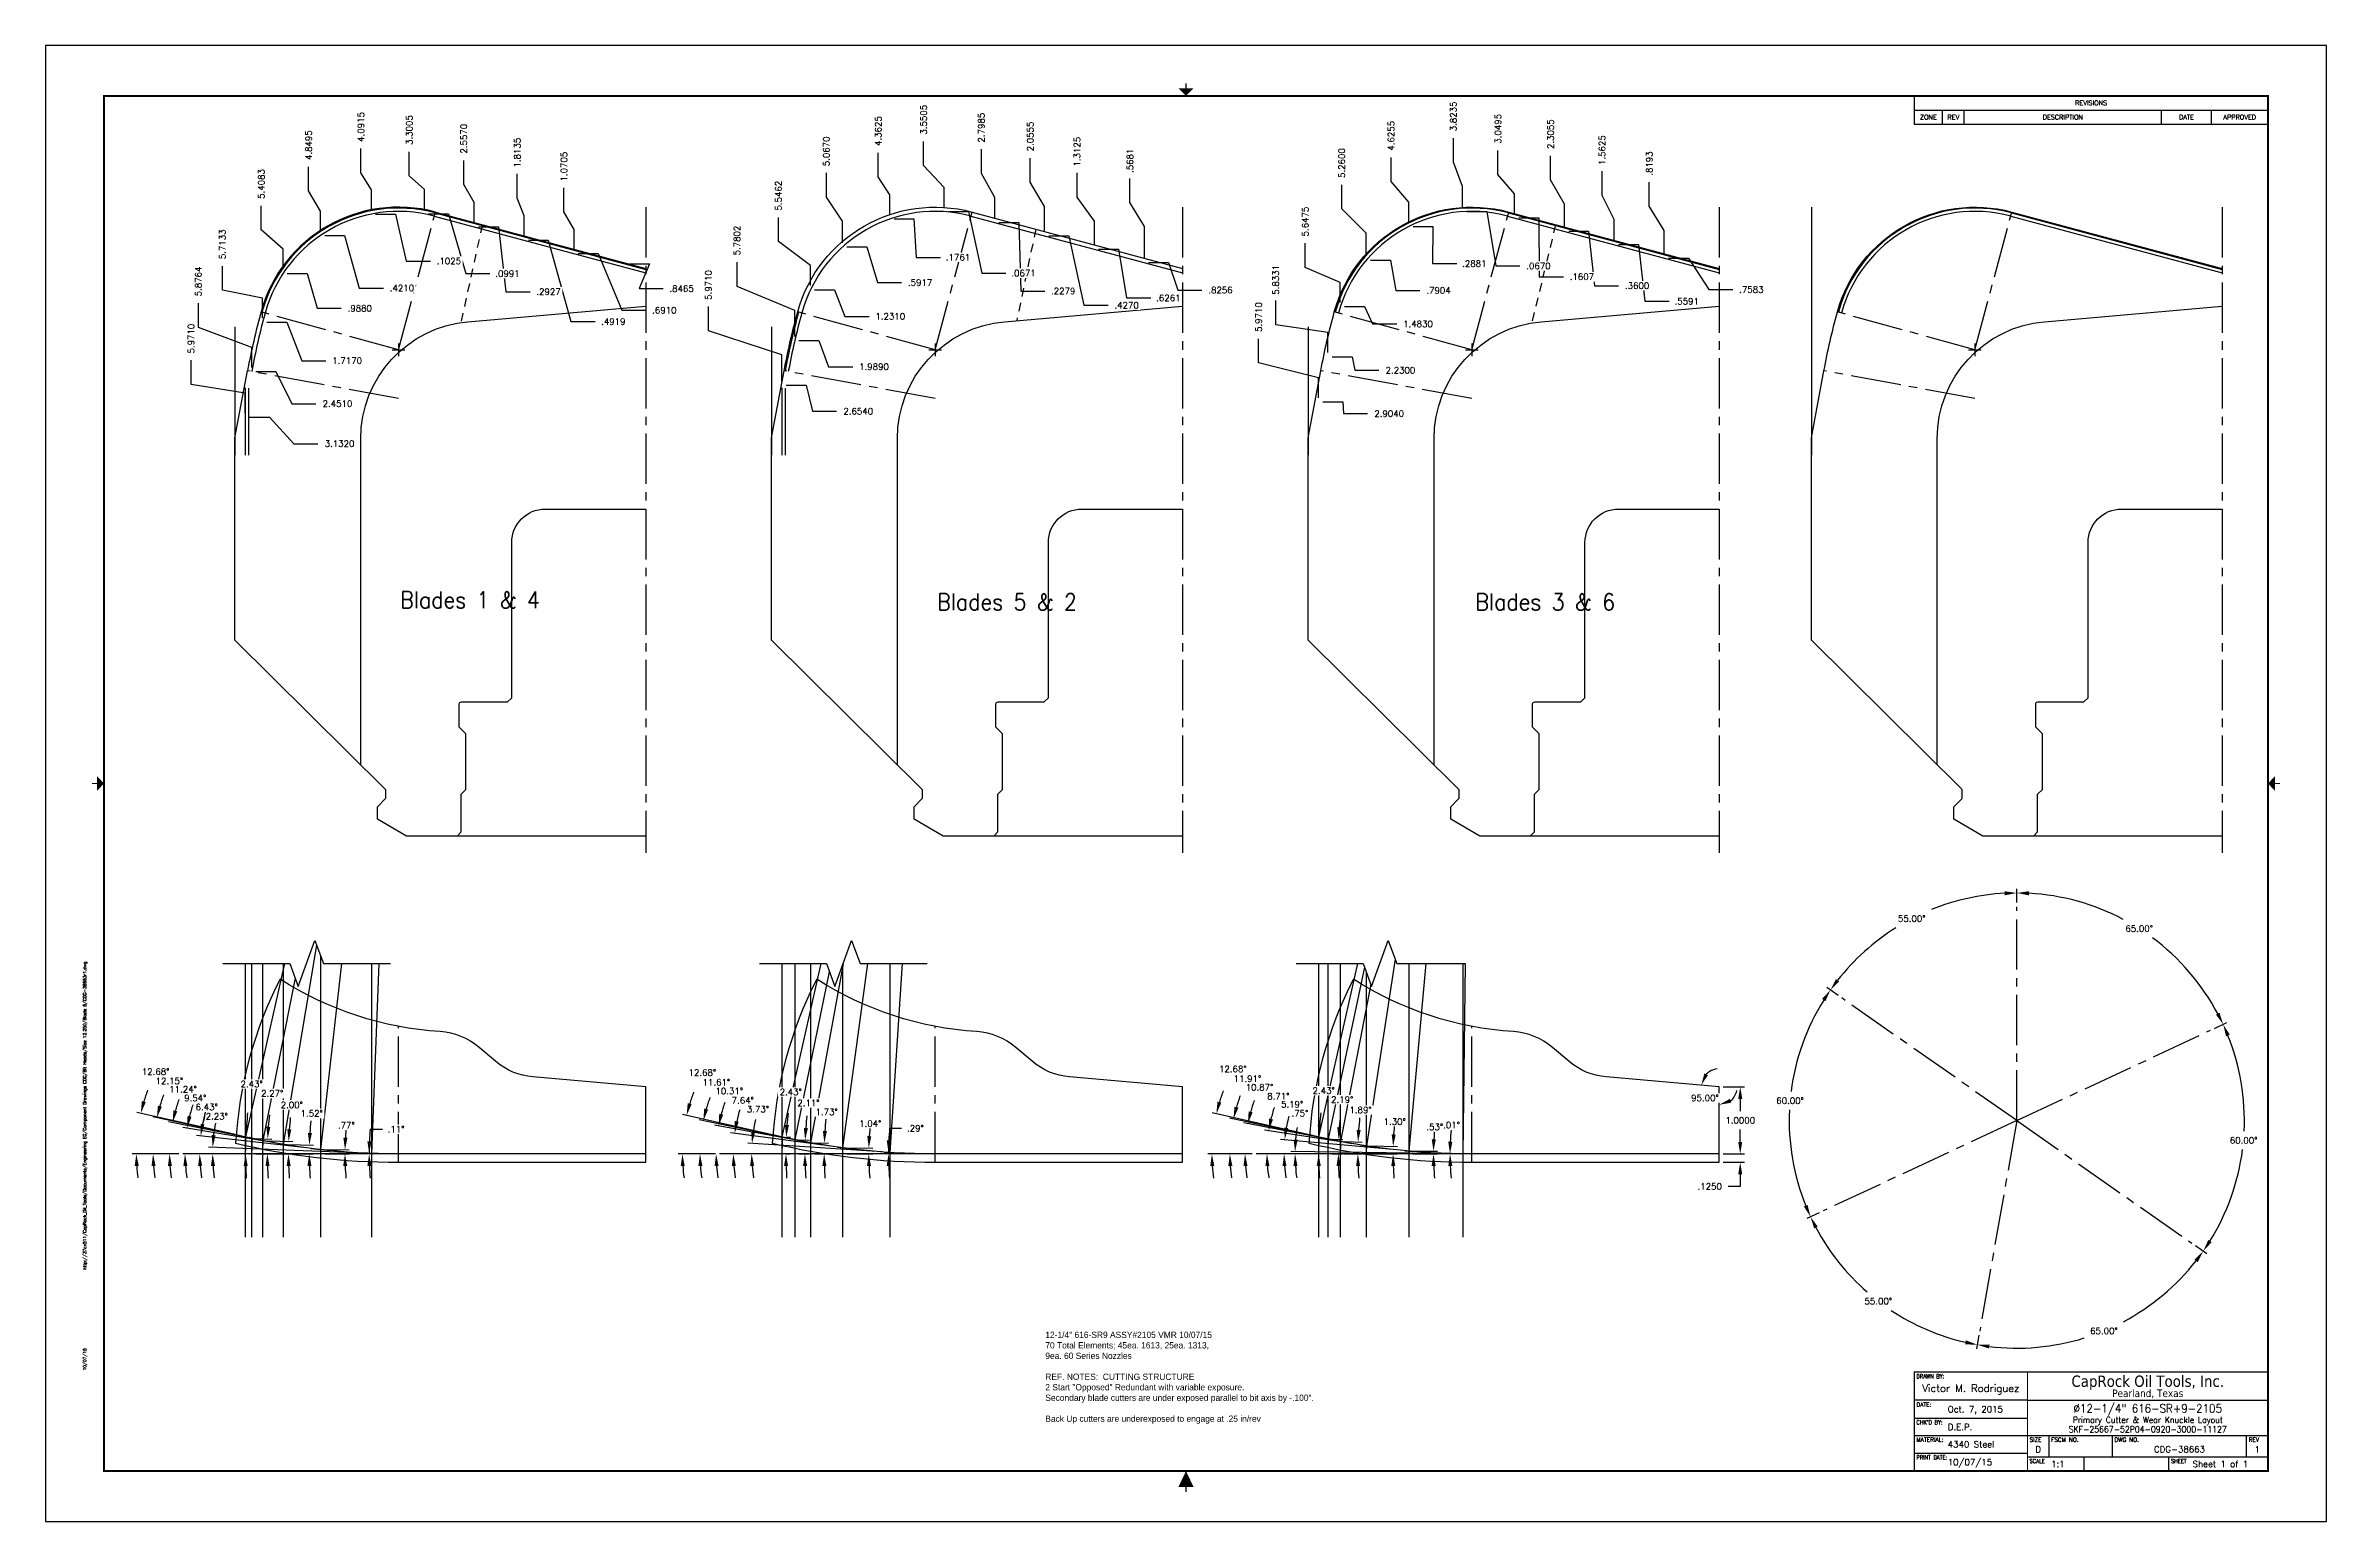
# Model space of a CAD drawing. Extents: x 34 to 150, y -20 to 22.
# Drawn here: x 34 to 68, y 0 to 22 of the extents above; entities that cross this region are included whole.
import ezdxf
from ezdxf.enums import TextEntityAlignment as Align

# ---------------------------------------------------------------- set-up
doc = ezdxf.new("R2010")
doc.units = 0
doc.header["$MEASUREMENT"] = 0
doc.header["$PDMODE"] = 35
doc.linetypes.add('CENTER2', pattern=[1.125, 0.75, -0.125, 0.125, -0.125])
doc.linetypes.add('HIDDEN2', pattern=[0.1875, 0.125, -0.0625])
doc.layers.get('0').update_dxf_attribs({"linetype": 'CONTINUOUS'})
doc.layers.get('Defpoints').update_dxf_attribs({"color": 10, "linetype": 'CONTINUOUS'})
for name, color, linetype in [('CDG-37977R1', 7, 'CONTINUOUS'), ('CLine', 5, 'CENTER2'), ('CONSTRUCTION', 211, 'CONTINUOUS'), ('Dims', 4, 'CONTINUOUS'), ('TEXT', 3, 'CONTINUOUS'), ('Title Block', 7, 'CONTINUOUS')]:
    doc.layers.add(name, color=color, linetype=linetype)
doc.styles.add('Block', font='tahoma.ttf')
doc.styles.add('RomanD', font='romand.shx', dxfattribs={"width": 0.9})
doc.styles.add('RomanS', font='romans')
doc.dimstyles.get("Standard").update_dxf_attribs({"dimtxt": 0.094, "dimasz": 0.18, "dimexe": 0.0625, "dimexo": 0.0625, "dimgap": 0.09, "dimtad": 0, "dimtih": 1, "dimtoh": 1, "dimdec": 4, "dimzin": 4, "dimdsep": 46, "dimtxsty": 'RomanS', "dimcen": 0.09, "dimazin": 1, "dimtfac": 1, "dimtdec": 4, "dimtofl": 0, "dimtmove": 0, "dimatfit": 1, "dimfxl": 1, "dimtfill": 1, "dimtolj": 1, "dimtzin": 0, "dimarcsym": 0})

msp = doc.modelspace()

# ---------------------------------------------------------------- texts
at = {"layer": 'TEXT', "style": 'RomanS', "width": 0.9}
for s, p in [('Blades 1 & 4', (39.28612, 13.61198)), ('Blades 5 & 2', (47.2907, 13.58168)), ('Blades 3 & 6', (55.3136, 13.58168))]:
    msp.add_text(s, height=0.25, dxfattribs=at).set_placement(p)
at = {"layer": 'TEXT', "insert": (48.90288, 2.8281), "char_height": 0.09375, "width": 8.4192095, "attachment_point": 1}
msp.add_mtext('\\A1;12-1/4" 616-SR9 ASSY#2105 VMR 10/07/15\\P70 Total Elements; 45ea. 1613, 25ea. 1313, \\P9ea. 60 Series Nozzles\\P\\PREF. NOTES:  CUTTING STRUCTURE\\P2 Start "Opposed" Redundant with variable exposure.  \\PSecondary blade cutters are under exposed parallel to bit axis by -.100".\\P\\PBack Up cutters are underexposed to engage at .25 in/rev ', dxfattribs=at)

# ---------------------------------------------------------------- blocks, each defined once
blk = doc.blocks.new('*D11')
at = {"layer": 'Defpoints', "color": 0, "transparency": 16777216}
for p in [(62.318, 9.196), (63.385, 9.161), (60.775, 7.803), (63.385, 5.975), (63.385, 5.975)]:
    blk.add_point(p, dxfattribs=at)
at = {"layer": 'Dims', "color": 0, "lineweight": -2, "transparency": 16777216}
for p, q in [((63.385, 9.224), (63.385, 9.431)), ((60.724, 7.838), (60.555, 7.957))]:
    blk.add_line(p, q, dxfattribs=at)
for start, end in [(93.0399, 111.9958), (122.1526, 141.9601)]:
    blk.add_arc((63.385, 5.975), 3.393, start, end, dxfattribs=at)
at = {"layer": 'Dims', "color": 0, "transparency": 16777216}
for points in [[(63.205, 9.393), (63.206, 9.333), (63.385, 9.368)], [(60.737, 8.048), (60.689, 8.084), (60.606, 7.921)]]:
    blk.add_solid(points, dxfattribs=at)
at = {"layer": 'Dims', "color": 0, "transparency": 16777216, "insert": (61.819, 8.985), "char_height": 0.094, "attachment_point": 5, "style": 'RomanS', "bg_fill": 3, "box_fill_scale": 1.25, "bg_fill_color": 256, "bg_fill_true_color": 13158600, "bg_fill_transparency": 0}
blk.add_mtext('\\A1;55.00°', dxfattribs=at)
blk = doc.blocks.new('*D12')
at = {"layer": 'Defpoints', "color": 0, "transparency": 16777216}
for p in [(60.775, 7.803), (60.108, 6.853), (63.385, 5.975), (60.498, 4.628)]:
    blk.add_point(p, dxfattribs=at)
at = {"layer": 'Dims', "color": 0, "lineweight": -2, "transparency": 16777216}
for p, q in [((60.724, 7.838), (60.555, 7.957)), ((60.441, 4.602), (60.254, 4.515))]:
    blk.add_line(p, q, dxfattribs=at)
for start, end in [(148.0399, 172.673), (177.3188, 201.9601)]:
    blk.add_arc((63.385, 5.975), 3.393, start, end, dxfattribs=at)
at = {"layer": 'Dims', "color": 0, "transparency": 16777216}
for points in [[(60.482, 7.788), (60.532, 7.754), (60.606, 7.921)], [(60.266, 4.718), (60.211, 4.694), (60.31, 4.541)]]:
    blk.add_solid(points, dxfattribs=at)
at = {"layer": 'Dims', "color": 0, "transparency": 16777216, "insert": (60.005, 6.271), "char_height": 0.094, "attachment_point": 5, "style": 'RomanS', "bg_fill": 3, "box_fill_scale": 1.25, "bg_fill_color": 256, "bg_fill_true_color": 13158600, "bg_fill_transparency": 0}
blk.add_mtext('\\A1;60.00°', dxfattribs=at)
blk = doc.blocks.new('*D13')
at = {"layer": 'Defpoints', "color": 0, "transparency": 16777216}
for p in [(63.385, 5.975), (60.498, 4.628), (60.917, 3.647), (62.832, 2.837)]:
    blk.add_point(p, dxfattribs=at)
at = {"layer": 'Dims', "color": 0, "lineweight": -2, "transparency": 16777216}
for p, q in [((60.441, 4.602), (60.254, 4.515)), ((62.821, 2.776), (62.785, 2.572))]:
    blk.add_line(p, q, dxfattribs=at)
for start, end in [(208.0399, 228.8489), (236.4838, 256.9601)]:
    blk.add_arc((63.385, 5.975), 3.393, start, end, dxfattribs=at)
at = {"layer": 'Dims', "color": 0, "transparency": 16777216}
for points in [[(60.364, 4.367), (60.418, 4.393), (60.31, 4.541)], [(62.626, 2.699), (62.614, 2.64), (62.796, 2.633)]]:
    blk.add_solid(points, dxfattribs=at)
at = {"layer": 'Dims', "color": 0, "transparency": 16777216, "insert": (61.32, 3.283), "char_height": 0.094, "attachment_point": 5, "style": 'RomanS', "bg_fill": 3, "box_fill_scale": 1.25, "bg_fill_color": 256, "bg_fill_true_color": 13158600, "bg_fill_transparency": 0}
blk.add_mtext('\\A1;55.00°', dxfattribs=at)
blk = doc.blocks.new('*D14')
at = {"layer": 'Defpoints', "color": 0, "transparency": 16777216}
for p in [(63.385, 5.975), (65.995, 4.147), (62.832, 2.837), (64.072, 2.652)]:
    blk.add_point(p, dxfattribs=at)
at = {"layer": 'Dims', "color": 0, "lineweight": -2, "transparency": 16777216}
for p, q in [((66.047, 4.112), (66.216, 3.993)), ((62.821, 2.776), (62.785, 2.572))]:
    blk.add_line(p, q, dxfattribs=at)
for start, end in [(297.9322, 321.9601), (263.0399, 287.2255)]:
    blk.add_arc((63.385, 5.975), 3.393, start, end, dxfattribs=at)
at = {"layer": 'Dims', "color": 0, "transparency": 16777216}
for points in [[(66.034, 3.902), (66.082, 3.866), (66.165, 4.029)], [(62.97, 2.577), (62.979, 2.637), (62.796, 2.633)]]:
    blk.add_solid(points, dxfattribs=at)
at = {"layer": 'Dims', "color": 0, "transparency": 16777216, "insert": (64.684, 2.84), "char_height": 0.094, "attachment_point": 5, "style": 'RomanS', "bg_fill": 3, "box_fill_scale": 1.25, "bg_fill_color": 256, "bg_fill_true_color": 13158600, "bg_fill_transparency": 0}
blk.add_mtext('\\A1;65.00°', dxfattribs=at)
blk = doc.blocks.new('*D15')
at = {"layer": 'Defpoints', "color": 0, "transparency": 16777216}
for p in [(66.273, 7.322), (63.385, 5.975), (66.663, 5.097), (65.995, 4.147)]:
    blk.add_point(p, dxfattribs=at)
at = {"layer": 'Dims', "color": 0, "lineweight": -2, "transparency": 16777216}
for p, q in [((66.33, 7.348), (66.517, 7.435)), ((66.047, 4.112), (66.216, 3.993))]:
    blk.add_line(p, q, dxfattribs=at)
for start, end in [(357.3188, 21.9601), (328.0399, 352.673)]:
    blk.add_arc((63.385, 5.975), 3.393, start, end, dxfattribs=at)
at = {"layer": 'Dims', "color": 0, "transparency": 16777216}
for points in [[(66.505, 7.232), (66.56, 7.256), (66.461, 7.409)], [(66.289, 4.162), (66.239, 4.195), (66.165, 4.029)]]:
    blk.add_solid(points, dxfattribs=at)
at = {"layer": 'Dims', "color": 0, "transparency": 16777216, "insert": (66.766, 5.679), "char_height": 0.094, "attachment_point": 5, "style": 'RomanS', "bg_fill": 3, "box_fill_scale": 1.25, "bg_fill_color": 256, "bg_fill_true_color": 13158600, "bg_fill_transparency": 0}
blk.add_mtext('\\A1;60.00°', dxfattribs=at)
blk = doc.blocks.new('*D16')
at = {"layer": 'Defpoints', "color": 0, "transparency": 16777216}
for p in [(63.385, 9.224), (65.714, 8.443), (66.273, 7.322), (63.385, 5.975)]:
    blk.add_point(p, dxfattribs=at)
at = {"layer": 'Dims', "color": 0, "lineweight": -2, "transparency": 16777216}
for p, q in [((63.385, 9.286), (63.385, 9.431)), ((66.33, 7.348), (66.517, 7.435))]:
    blk.add_line(p, q, dxfattribs=at)
for start, end in [(62.1003, 86.9601), (28.0399, 53.4189)]:
    blk.add_arc((63.385, 5.975), 3.393, start, end, dxfattribs=at)
at = {"layer": 'Dims', "color": 0, "transparency": 16777216}
for points in [[(63.565, 9.333), (63.566, 9.393), (63.385, 9.368)], [(66.407, 7.583), (66.353, 7.557), (66.461, 7.409)]]:
    blk.add_solid(points, dxfattribs=at)
at = {"layer": 'Dims', "color": 0, "transparency": 16777216, "insert": (65.209, 8.837), "char_height": 0.094, "attachment_point": 5, "style": 'RomanS', "bg_fill": 3, "box_fill_scale": 1.25, "bg_fill_color": 256, "bg_fill_true_color": 13158600, "bg_fill_transparency": 0}
blk.add_mtext('\\A1;65.00°', dxfattribs=at)
blk = doc.blocks.new('COT_Dblock')
at = {"layer": 'Defpoints'}
for p in [(33.812, 21.812), (0.188, 0.188)]:
    blk.add_point(p, dxfattribs=at)
at = {"layer": 'Title Block'}
for p, q in [((27.857, 21.25), (27.857, 20.828)), ((27.857, 21.039), (33.13, 21.039)), ((27.857, 20.828), (33.13, 20.828)), ((28.278, 20.828), (28.278, 21.039)), ((28.599, 20.828), (28.599, 21.039)), ((31.544, 20.828), (31.544, 21.039)), ((32.286, 20.828), (32.286, 21.039)), ((29.544, 1.805), (27.857, 1.805)), ((27.857, 1.539), (29.544, 1.539)), ((27.857, 1.282), (33.13, 1.282)), ((29.865, 0.961), (29.865, 1.282)), ((30.81, 0.961), (30.81, 1.282)), ((32.809, 0.961), (32.809, 1.282)), ((27.857, 1.016), (29.544, 1.016)), ((29.544, 0.961), (33.13, 0.961)), ((30.388, 0.75), (30.388, 0.961)), ((31.653, 0.75), (31.653, 0.961))]:
    blk.add_line(p, q, dxfattribs=at)
at = {"layer": 'Title Block', "color": 8}
blk.add_lwpolyline([(0, 0), (34, 0), (34, 22), (0, 22)], close=True, dxfattribs=at)
at = {"layer": 'Title Block'}
for points, const_width in [([(17, 21.438), (17, 21.363)], 0.015), ([(0.69, 11), (0.765, 11)], 0.015), ([(33.31, 11), (33.235, 11)], 0.015), ([(27.857, 0.75), (27.857, 2.227), (33.13, 2.227)], 0.0169), ([(29.544, 0.75), (29.544, 2.227)], 0.0169), ([(29.544, 1.805), (33.13, 1.805)], 0.0169), ([(17, 0.438), (17, 0.513)], 0.015)]:
    blk.add_lwpolyline(points, dxfattribs=dict(at, const_width=const_width))
at = {"layer": 'Title Block', "const_width": 0.03}
blk.add_lwpolyline([(33.13, 21.25), (0.87, 21.25), (0.87, 0.75), (33.13, 0.75)], close=True, dxfattribs=at)
at = {"layer": 'Title Block'}
for points in [[(16.887, 21.363), (17.113, 21.363), (17, 21.25)], [(0.765, 10.887), (0.765, 11.113), (0.87, 11)], [(33.235, 10.887), (33.235, 11.113), (33.13, 11)], [(16.887, 0.513), (17.113, 0.513), (17, 0.75)]]:
    blk.add_solid(points, dxfattribs=at)
for s, height, style, p in [('REVISIONS', 0.0703, 'RomanS', (30.493, 21.145)), ('ZONE', 0.0703, 'RomanS', (28.067, 20.934)), ('REV', 0.0703, 'RomanS', (28.439, 20.934)), ('DESCRIPTION', 0.07031, 'RomanS', (30.071, 20.934)), ('DATE', 0.0703, 'RomanS', (31.915, 20.934)), ('APPROVED', 0.0703, 'RomanS', (32.708, 20.934)), ('CapRock Oil Tools, Inc.', 0.16875, 'Block', (31.337, 2.09)), ('Pearland, Texas', 0.1125, 'Block', (31.337, 1.91))]:
    blk.add_text(s, height=height, dxfattribs=dict(at, style=style)).set_placement(p, align=Align.MIDDLE_CENTER)
at = {"layer": 'Title Block', "style": 'RomanS'}
for s, width, p in [('DRAWN BY:', 0.86, (27.888, 2.195)), ("CHK'D BY:", 0.91, (27.888, 1.508)), ('PRINT DATE:', 0.78, (27.888, 0.985)), ('SCALE', 0.9, (29.575, 0.93)), ('SHEET', 0.9, (31.685, 0.93))]:
    blk.add_text(s, height=0.0625, dxfattribs=dict(at, width=width)).set_placement(p, align=Align.TOP_LEFT)
for s, p in [('DATE:', (27.888, 1.773)), ('MATERIAL:', (27.888, 1.25)), ('SIZE', (29.575, 1.25)), ('FSCM NO.', (29.896, 1.25)), ('DWG NO.', (30.841, 1.25)), ('REV', (32.841, 1.25))]:
    blk.add_text(s, height=0.0625, dxfattribs=at).set_placement(p, align=Align.TOP_LEFT)
at = {"layer": 'Title Block', "color": 3, "style": 'RomanS'}
blk.add_text('D', height=0.094, dxfattribs=at).set_placement((29.704, 1.121), align=Align.TOP_CENTER)
at = {"layer": 'Title Block', "color": 1, "style": 'RomanS', "flags": 8}
for tag, p in [('FNAME', (0.62, 3.75)), ('REVDATE', (0.62, 2.25)), ('USER', (0.62, 0.75))]:
    blk.add_attdef(tag, text='', height=0.047, rotation=90, dxfattribs=at).set_placement(p, align=Align.BOTTOM_LEFT)
at = {"layer": 'Title Block', "color": 3, "style": 'RomanS', "flags": 8}
for tag, p in [('DDATE', (28.356, 1.672)), ('CHECK', (28.356, 1.406)), ('MATRL', (28.356, 1.149)), ('PDATE', (28.356, 0.883)), ('SCALE', (29.896, 0.855)), ('SHEET', (32.005, 0.855))]:
    blk.add_attdef(tag, text='', height=0.094, dxfattribs=at).set_placement(p, align=Align.MIDDLE_LEFT)
blk.add_attdef('DRAWN', text='', height=0.11, dxfattribs=at).set_placement((28.7, 1.984), align=Align.MIDDLE_CENTER)
at = {"layer": 'Title Block', "color": 3, "style": 'RomanD', "width": 0.9, "flags": 8}
for tag, height, p in [('TITL1', 0.125, (31.337, 1.684)), ('TITL2', 0.094, (31.337, 1.514)), ('TITL3', 0.094, (31.337, 1.374))]:
    blk.add_attdef(tag, text='', height=height, dxfattribs=at).set_placement(p, align=Align.MIDDLE_CENTER)
at = {"layer": 'Title Block', "color": 3, "style": 'RomanS', "flags": 8}
for tag, p in [('FSCM#', (30.337, 1.121)), ('DWG#', (31.81, 1.121)), ('REV#', (32.97, 1.121))]:
    blk.add_attdef(tag, text='', height=0.094, dxfattribs=at).set_placement(p, align=Align.TOP_CENTER)
blk = doc.blocks.new('CMark')
at = {"layer": 'CLine'}
for p, q in [((-0.094, 0), (0.094, 0)), ((0, 0.094), (0, -0.094))]:
    blk.add_line(p, q, dxfattribs=at)
blk = doc.blocks.new('*D17')
at = {"layer": 'Defpoints', "color": 0, "linetype": 'ByBlock', "transparency": 16777216}
for p in [(36.046, 5.478), (36.489, 5.512), (38.803, 5.488), (38.909, 5.484), (39.26, 5.478)]:
    blk.add_point(p, dxfattribs=at)
at = {"layer": 'Dims', "color": 0, "linetype": 'ByBlock', "lineweight": -2, "transparency": 16777216}
blk.add_line((38.741, 5.491), (36.429, 5.581), dxfattribs=at)
for start, end in [(169.7384, 173.7534), (184.015, 188.03)]:
    blk.add_arc((39.058, 5.478), 2.569, start, end, dxfattribs=at)
at = {"layer": 'Dims', "color": 0, "linetype": 'ByBlock', "transparency": 16777216}
for points in [[(36.465, 5.297), (36.525, 5.299), (36.489, 5.478)], [(36.534, 5.756), (36.474, 5.76), (36.491, 5.578)]]:
    blk.add_solid(points, dxfattribs=at)
at = {"layer": 'Dims', "color": 0, "linetype": 'ByBlock', "transparency": 16777216, "insert": (36.551, 6.037), "char_height": 0.094, "attachment_point": 5, "style": 'RomanS', "bg_fill": 3, "box_fill_scale": 1.25, "bg_fill_color": 256, "bg_fill_true_color": 13158600, "bg_fill_transparency": 0}
blk.add_mtext('\\A1;2.23°', dxfattribs=at)
blk = doc.blocks.new('*D18')
at = {"layer": 'Defpoints', "color": 0, "linetype": 'ByBlock', "transparency": 16777216}
for p in [(36.046, 5.478), (36.298, 5.567), (37.953, 5.56), (38.245, 5.527), (39.26, 5.478)]:
    blk.add_point(p, dxfattribs=at)
at = {"layer": 'Dims', "color": 0, "linetype": 'ByBlock', "lineweight": -2, "transparency": 16777216}
blk.add_line((37.891, 5.567), (36.249, 5.752), dxfattribs=at)
for start, end in [(164.9077, 169.2398), (184.332, 188.6641)]:
    blk.add_arc((38.678, 5.478), 2.381, start, end, dxfattribs=at)
at = {"layer": 'Dims', "color": 0, "linetype": 'ByBlock', "transparency": 16777216}
for points in [[(36.368, 5.918), (36.309, 5.927), (36.312, 5.745)], [(36.273, 5.297), (36.333, 5.3), (36.297, 5.478)]]:
    blk.add_solid(points, dxfattribs=at)
at = {"layer": 'Dims', "color": 0, "linetype": 'ByBlock', "transparency": 16777216, "insert": (36.401, 6.176), "char_height": 0.094, "attachment_point": 5, "style": 'RomanS', "bg_fill": 3, "box_fill_scale": 1.25, "bg_fill_color": 256, "bg_fill_true_color": 13158600, "bg_fill_transparency": 0}
blk.add_mtext('\\A1;6.43°', dxfattribs=at)
blk = doc.blocks.new('*D19')
at = {"layer": 'Defpoints', "color": 0, "linetype": 'ByBlock', "transparency": 16777216}
for p in [(36.046, 5.478), (36.081, 5.607), (37.477, 5.633), (37.606, 5.611), (39.26, 5.478)]:
    blk.add_point(p, dxfattribs=at)
at = {"layer": 'Dims', "color": 0, "linetype": 'ByBlock', "lineweight": -2, "transparency": 16777216}
blk.add_line((37.415, 5.643), (36.047, 5.873), dxfattribs=at)
for start, end in [(161.5625, 166.013), (184.4505, 188.901)]:
    blk.add_arc((38.395, 5.478), 2.318, start, end, dxfattribs=at)
at = {"layer": 'Dims', "color": 0, "linetype": 'ByBlock', "transparency": 16777216}
for points in [[(36.175, 6.032), (36.116, 6.045), (36.109, 5.862)], [(36.054, 5.297), (36.114, 5.3), (36.077, 5.478)]]:
    blk.add_solid(points, dxfattribs=at)
at = {"layer": 'Dims', "color": 0, "linetype": 'ByBlock', "transparency": 16777216, "insert": (36.231, 6.31), "char_height": 0.094, "attachment_point": 5, "style": 'RomanS', "bg_fill": 3, "box_fill_scale": 1.25, "bg_fill_color": 256, "bg_fill_true_color": 13158600, "bg_fill_transparency": 0}
blk.add_mtext('\\A1;9.54°', dxfattribs=at)
blk = doc.blocks.new('*D20')
at = {"layer": 'Defpoints', "color": 0, "linetype": 'ByBlock', "transparency": 16777216}
for p in [(35.852, 5.635), (36.046, 5.478), (37.118, 5.701), (37.358, 5.653), (39.26, 5.478)]:
    blk.add_point(p, dxfattribs=at)
at = {"layer": 'Dims', "color": 0, "linetype": 'ByBlock', "lineweight": -2, "transparency": 16777216}
for p, q in [((37.057, 5.713), (35.831, 5.957)), ((35.984, 5.478), (35.784, 5.478))]:
    blk.add_line(p, q, dxfattribs=at)
for start, end in [(160.1375, 164.4487), (184.3111, 188.6223)]:
    blk.add_arc((38.239, 5.478), 2.393, start, end, dxfattribs=at)
at = {"layer": 'Dims', "color": 0, "linetype": 'ByBlock', "transparency": 16777216}
for points in [[(35.963, 6.113), (35.905, 6.127), (35.893, 5.945)], [(35.823, 5.297), (35.883, 5.3), (35.847, 5.478)]]:
    blk.add_solid(points, dxfattribs=at)
at = {"layer": 'Dims', "color": 0, "linetype": 'ByBlock', "transparency": 16777216, "insert": (36.049, 6.442), "char_height": 0.094, "attachment_point": 5, "style": 'RomanS', "bg_fill": 3, "box_fill_scale": 1.25, "bg_fill_color": 256, "bg_fill_true_color": 13158600, "bg_fill_transparency": 0}
blk.add_mtext('\\A1;11.24°', dxfattribs=at)
blk = doc.blocks.new('*D21')
at = {"layer": 'Defpoints', "color": 0, "linetype": 'ByBlock', "transparency": 16777216}
for p in [(35.609, 5.659), (36.046, 5.478), (36.947, 5.739), (37.205, 5.683), (39.26, 5.478)]:
    blk.add_point(p, dxfattribs=at)
at = {"layer": 'Dims', "color": 0, "linetype": 'ByBlock', "lineweight": -2, "transparency": 16777216}
for p, q in [((36.886, 5.752), (35.598, 6.029)), ((35.984, 5.478), (35.54, 5.478))]:
    blk.add_line(p, q, dxfattribs=at)
for start, end in [(159.7672, 163.8067), (184.0394, 188.0788)]:
    blk.add_arc((38.156, 5.478), 2.554, start, end, dxfattribs=at)
at = {"layer": 'Dims', "color": 0, "linetype": 'ByBlock', "transparency": 16777216}
for points in [[(35.733, 6.183), (35.674, 6.198), (35.659, 6.016)], [(35.579, 5.297), (35.639, 5.299), (35.602, 5.478)]]:
    blk.add_solid(points, dxfattribs=at)
at = {"layer": 'Dims', "color": 0, "linetype": 'ByBlock', "transparency": 16777216, "insert": (35.845, 6.565), "char_height": 0.094, "attachment_point": 5, "style": 'RomanS', "bg_fill": 3, "box_fill_scale": 1.25, "bg_fill_color": 256, "bg_fill_true_color": 13158600, "bg_fill_transparency": 0}
blk.add_mtext('\\A1;12.15°', dxfattribs=at)
blk = doc.blocks.new('*D22')
at = {"layer": 'Defpoints', "color": 0, "linetype": 'ByBlock', "transparency": 16777216}
for p in [(35.359, 5.681), (36.046, 5.478), (36.886, 5.753), (37.078, 5.71), (39.26, 5.478)]:
    blk.add_point(p, dxfattribs=at)
at = {"layer": 'Dims', "color": 0, "linetype": 'ByBlock', "lineweight": -2, "transparency": 16777216}
for p, q in [((36.825, 5.767), (35.358, 6.097)), ((35.984, 5.478), (35.289, 5.478))]:
    blk.add_line(p, q, dxfattribs=at)
for start, end in [(159.8284, 163.572), (183.7437, 187.4873)]:
    blk.add_arc((38.107, 5.478), 2.755, start, end, dxfattribs=at)
at = {"layer": 'Dims', "color": 0, "linetype": 'ByBlock', "transparency": 16777216}
for points in [[(35.493, 6.25), (35.435, 6.265), (35.419, 6.083)], [(35.328, 5.297), (35.388, 5.299), (35.352, 5.478)]]:
    blk.add_solid(points, dxfattribs=at)
at = {"layer": 'Dims', "color": 0, "linetype": 'ByBlock', "transparency": 16777216, "insert": (35.64, 6.704), "char_height": 0.094, "attachment_point": 5, "style": 'RomanS', "bg_fill": 3, "box_fill_scale": 1.25, "bg_fill_color": 256, "bg_fill_true_color": 13158600, "bg_fill_transparency": 0}
blk.add_mtext('\\A1;12.68°', dxfattribs=at)
blk = doc.blocks.new('*D23')
at = {"layer": 'Defpoints', "color": 0, "linetype": 'ByBlock', "transparency": 16777216}
for p in [(44.046, 5.478), (44.525, 5.53), (46.532, 5.504), (46.639, 5.497), (47.26, 5.478)]:
    blk.add_point(p, dxfattribs=at)
at = {"layer": 'Dims', "color": 0, "linetype": 'ByBlock', "lineweight": -2, "transparency": 16777216}
blk.add_line((46.469, 5.508), (44.468, 5.638), dxfattribs=at)
for start, end in [(167.6656, 171.9678), (184.3022, 188.6044)]:
    blk.add_arc((46.923, 5.478), 2.398, start, end, dxfattribs=at)
at = {"layer": 'Dims', "color": 0, "linetype": 'ByBlock', "transparency": 16777216}
for points in [[(44.578, 5.81), (44.519, 5.816), (44.53, 5.634)], [(44.502, 5.297), (44.562, 5.3), (44.525, 5.478)]]:
    blk.add_solid(points, dxfattribs=at)
at = {"layer": 'Dims', "color": 0, "linetype": 'ByBlock', "transparency": 16777216, "insert": (44.619, 6.145), "char_height": 0.094, "attachment_point": 5, "style": 'RomanS', "bg_fill": 3, "box_fill_scale": 1.25, "bg_fill_color": 256, "bg_fill_true_color": 13158600, "bg_fill_transparency": 0}
blk.add_mtext('\\A1;3.73°', dxfattribs=at)
blk = doc.blocks.new('*D24')
at = {"layer": 'Defpoints', "color": 0, "linetype": 'ByBlock', "transparency": 16777216}
for p in [(44.046, 5.478), (44.254, 5.581), (45.807, 5.58), (45.956, 5.56), (47.26, 5.478)]:
    blk.add_point(p, dxfattribs=at)
at = {"layer": 'Dims', "color": 0, "linetype": 'ByBlock', "lineweight": -2, "transparency": 16777216}
blk.add_line((45.745, 5.589), (44.21, 5.794), dxfattribs=at)
for start, end in [(163.4571, 167.9104), (184.4533, 188.9067)]:
    blk.add_arc((46.568, 5.478), 2.316, start, end, dxfattribs=at)
at = {"layer": 'Dims', "color": 0, "linetype": 'ByBlock', "transparency": 16777216}
for points in [[(44.333, 5.958), (44.273, 5.969), (44.272, 5.786)], [(44.229, 5.297), (44.289, 5.3), (44.252, 5.478)]]:
    blk.add_solid(points, dxfattribs=at)
at = {"layer": 'Dims', "color": 0, "linetype": 'ByBlock', "transparency": 16777216, "insert": (44.393, 6.275), "char_height": 0.094, "attachment_point": 5, "style": 'RomanS', "bg_fill": 3, "box_fill_scale": 1.25, "bg_fill_color": 256, "bg_fill_true_color": 13158600, "bg_fill_transparency": 0}
blk.add_mtext('\\A1;7.64°', dxfattribs=at)
blk = doc.blocks.new('*D25')
at = {"layer": 'Defpoints', "color": 0, "linetype": 'ByBlock', "transparency": 16777216}
for p in [(43.999, 5.618), (44.046, 5.478), (45.362, 5.653), (45.446, 5.638), (47.26, 5.478)]:
    blk.add_point(p, dxfattribs=at)
at = {"layer": 'Dims', "color": 0, "linetype": 'ByBlock', "lineweight": -2, "transparency": 16777216}
for p, q in [((45.301, 5.664), (43.971, 5.906)), ((43.984, 5.478), (43.932, 5.478))]:
    blk.add_line(p, q, dxfattribs=at)
for start, end in [(160.8396, 165.2668), (184.4272, 188.8544)]:
    blk.add_arc((46.325, 5.478), 2.33, start, end, dxfattribs=at)
at = {"layer": 'Dims', "color": 0, "linetype": 'ByBlock', "transparency": 16777216}
for points in [[(44.101, 6.064), (44.042, 6.077), (44.032, 5.895)], [(43.972, 5.297), (44.032, 5.3), (43.995, 5.478)]]:
    blk.add_solid(points, dxfattribs=at)
at = {"layer": 'Dims', "color": 0, "linetype": 'ByBlock', "transparency": 16777216, "insert": (44.191, 6.415), "char_height": 0.094, "attachment_point": 5, "style": 'RomanS', "bg_fill": 3, "box_fill_scale": 1.25, "bg_fill_color": 256, "bg_fill_true_color": 13158600, "bg_fill_transparency": 0}
blk.add_mtext('\\A1;10.31°', dxfattribs=at)
blk = doc.blocks.new('*D26')
at = {"layer": 'Defpoints', "color": 0, "linetype": 'ByBlock', "transparency": 16777216}
for p in [(43.76, 5.644), (44.046, 5.478), (45.073, 5.711), (45.271, 5.67), (47.26, 5.478)]:
    blk.add_point(p, dxfattribs=at)
at = {"layer": 'Dims', "color": 0, "linetype": 'ByBlock', "lineweight": -2, "transparency": 16777216}
for p, q in [((45.011, 5.724), (43.743, 5.984)), ((43.984, 5.478), (43.692, 5.478))]:
    blk.add_line(p, q, dxfattribs=at)
for start, end in [(159.9681, 164.1768), (184.2087, 188.4174)]:
    blk.add_arc((46.205, 5.478), 2.451, start, end, dxfattribs=at)
at = {"layer": 'Dims', "color": 0, "linetype": 'ByBlock', "transparency": 16777216}
for points in [[(43.876, 6.139), (43.818, 6.154), (43.804, 5.972)], [(43.731, 5.297), (43.791, 5.299), (43.754, 5.478)]]:
    blk.add_solid(points, dxfattribs=at)
at = {"layer": 'Dims', "color": 0, "linetype": 'ByBlock', "transparency": 16777216, "insert": (43.999, 6.546), "char_height": 0.094, "attachment_point": 5, "style": 'RomanS', "bg_fill": 3, "box_fill_scale": 1.25, "bg_fill_color": 256, "bg_fill_true_color": 13158600, "bg_fill_transparency": 0}
blk.add_mtext('\\A1;11.61°', dxfattribs=at)
blk = doc.blocks.new('*D27')
at = {"layer": 'Defpoints', "color": 0, "linetype": 'ByBlock', "transparency": 16777216}
for p in [(43.499, 5.671), (44.046, 5.478), (44.938, 5.742), (45.027, 5.721), (47.26, 5.478)]:
    blk.add_point(p, dxfattribs=at)
at = {"layer": 'Dims', "color": 0, "linetype": 'ByBlock', "lineweight": -2, "transparency": 16777216}
for p, q in [((44.877, 5.755), (43.495, 6.066)), ((43.984, 5.478), (43.43, 5.478))]:
    blk.add_line(p, q, dxfattribs=at)
for start, end in [(159.4271, 163.3714), (183.9443, 187.8886)]:
    blk.add_arc((46.107, 5.478), 2.615, start, end, dxfattribs=at)
at = {"layer": 'Dims', "color": 0, "linetype": 'ByBlock', "transparency": 16777216}
for points in [[(43.63, 6.219), (43.572, 6.234), (43.556, 6.053)], [(43.468, 5.297), (43.528, 5.299), (43.492, 5.478)]]:
    blk.add_solid(points, dxfattribs=at)
at = {"layer": 'Dims', "color": 0, "linetype": 'ByBlock', "transparency": 16777216, "insert": (43.79, 6.691), "char_height": 0.094, "attachment_point": 5, "style": 'RomanS', "bg_fill": 3, "box_fill_scale": 1.25, "bg_fill_color": 256, "bg_fill_true_color": 13158600, "bg_fill_transparency": 0}
blk.add_mtext('\\A1;12.68°', dxfattribs=at)
blk = doc.blocks.new('*D28')
at = {"layer": 'Defpoints', "color": 0, "linetype": 'ByBlock', "transparency": 16777216}
for p in [(52.046, 5.478), (52.626, 5.489), (55.108, 5.479), (55.141, 5.479), (55.26, 5.478)]:
    blk.add_point(p, dxfattribs=at)
at = {"layer": 'Dims', "color": 0, "linetype": 'ByBlock', "lineweight": -2, "transparency": 16777216}
blk.add_line((55.045, 5.48), (52.563, 5.513), dxfattribs=at)
for start, end in [(171.2118, 175.2303), (184.0186, 188.0372)]:
    blk.add_arc((55.192, 5.478), 2.567, start, end, dxfattribs=at)
at = {"layer": 'Dims', "color": 0, "linetype": 'ByBlock', "transparency": 16777216}
for points in [[(52.602, 5.297), (52.662, 5.299), (52.626, 5.478)], [(52.664, 5.69), (52.604, 5.693), (52.626, 5.512)]]:
    blk.add_solid(points, dxfattribs=at)
at = {"layer": 'Dims', "color": 0, "linetype": 'ByBlock', "transparency": 16777216, "insert": (52.698, 6.085), "char_height": 0.094, "attachment_point": 5, "style": 'RomanS', "bg_fill": 3, "box_fill_scale": 1.25, "bg_fill_color": 256, "bg_fill_true_color": 13158600, "bg_fill_transparency": 0}
blk.add_mtext('\\A1;.75°', dxfattribs=at)
blk = doc.blocks.new('*D29')
at = {"layer": 'Defpoints', "color": 0, "linetype": 'ByBlock', "transparency": 16777216}
for p in [(52.046, 5.478), (52.463, 5.549), (54.263, 5.526), (54.382, 5.515), (55.26, 5.478)]:
    blk.add_point(p, dxfattribs=at)
at = {"layer": 'Dims', "color": 0, "linetype": 'ByBlock', "lineweight": -2, "transparency": 16777216}
blk.add_line((54.2, 5.532), (52.409, 5.694), dxfattribs=at)
for start, end in [(165.9554, 170.3846), (184.4293, 188.8585)]:
    blk.add_arc((54.791, 5.478), 2.329, start, end, dxfattribs=at)
at = {"layer": 'Dims', "color": 0, "linetype": 'ByBlock', "transparency": 16777216}
for points in [[(52.524, 5.863), (52.465, 5.871), (52.471, 5.689)], [(52.439, 5.297), (52.498, 5.3), (52.462, 5.478)]]:
    blk.add_solid(points, dxfattribs=at)
at = {"layer": 'Dims', "color": 0, "linetype": 'ByBlock', "transparency": 16777216, "insert": (52.582, 6.217), "char_height": 0.094, "attachment_point": 5, "style": 'RomanS', "bg_fill": 3, "box_fill_scale": 1.25, "bg_fill_color": 256, "bg_fill_true_color": 13158600, "bg_fill_transparency": 0}
blk.add_mtext('\\A1;5.19°', dxfattribs=at)
blk = doc.blocks.new('*D30')
at = {"layer": 'Defpoints', "color": 0, "linetype": 'ByBlock', "transparency": 16777216}
for p in [(52.046, 5.478), (52.209, 5.593), (53.598, 5.612), (53.781, 5.584), (55.26, 5.478)]:
    blk.add_point(p, dxfattribs=at)
at = {"layer": 'Dims', "color": 0, "linetype": 'ByBlock', "lineweight": -2, "transparency": 16777216}
blk.add_line((53.536, 5.621), (52.171, 5.831), dxfattribs=at)
for start, end in [(162.1763, 166.7331), (184.5568, 189.1136)]:
    blk.add_arc((54.47, 5.478), 2.264, start, end, dxfattribs=at)
at = {"layer": 'Dims', "color": 0, "linetype": 'ByBlock', "transparency": 16777216}
for points in [[(52.296, 5.992), (52.237, 6.004), (52.233, 5.821)], [(52.184, 5.297), (52.244, 5.3), (52.206, 5.478)]]:
    blk.add_solid(points, dxfattribs=at)
at = {"layer": 'Dims', "color": 0, "linetype": 'ByBlock', "transparency": 16777216, "insert": (52.376, 6.338), "char_height": 0.094, "attachment_point": 5, "style": 'RomanS', "bg_fill": 3, "box_fill_scale": 1.25, "bg_fill_color": 256, "bg_fill_true_color": 13158600, "bg_fill_transparency": 0}
blk.add_mtext('\\A1;8.71°', dxfattribs=at)
blk = doc.blocks.new('*D31')
at = {"layer": 'Defpoints', "color": 0, "linetype": 'ByBlock', "transparency": 16777216}
for p in [(51.885, 5.63), (52.046, 5.478), (53.136, 5.697), (53.471, 5.632), (55.26, 5.478)]:
    blk.add_point(p, dxfattribs=at)
at = {"layer": 'Dims', "color": 0, "linetype": 'ByBlock', "lineweight": -2, "transparency": 16777216}
for p, q in [((53.075, 5.708), (51.862, 5.941)), ((51.984, 5.478), (51.818, 5.478))]:
    blk.add_line(p, q, dxfattribs=at)
for start, end in [(160.5056, 164.8166), (184.311, 188.622)]:
    blk.add_arc((54.273, 5.478), 2.393, start, end, dxfattribs=at)
at = {"layer": 'Dims', "color": 0, "linetype": 'ByBlock', "transparency": 16777216}
for points in [[(51.993, 6.098), (51.934, 6.112), (51.923, 5.93)], [(51.857, 5.297), (51.917, 5.3), (51.88, 5.478)]]:
    blk.add_solid(points, dxfattribs=at)
at = {"layer": 'Dims', "color": 0, "linetype": 'ByBlock', "transparency": 16777216, "insert": (52.096, 6.471), "char_height": 0.094, "attachment_point": 5, "style": 'RomanS', "bg_fill": 3, "box_fill_scale": 1.25, "bg_fill_color": 256, "bg_fill_true_color": 13158600, "bg_fill_transparency": 0}
blk.add_mtext('\\A1;10.87°', dxfattribs=at)
blk = doc.blocks.new('*D32')
at = {"layer": 'Defpoints', "color": 0, "linetype": 'ByBlock', "transparency": 16777216}
for p in [(51.66, 5.653), (52.046, 5.478), (53.021, 5.722), (53.217, 5.681), (55.26, 5.478)]:
    blk.add_point(p, dxfattribs=at)
at = {"layer": 'Dims', "color": 0, "linetype": 'ByBlock', "lineweight": -2, "transparency": 16777216}
for p, q in [((52.96, 5.735), (51.647, 6.012)), ((51.984, 5.478), (51.592, 5.478))]:
    blk.add_line(p, q, dxfattribs=at)
for start, end in [(159.9152, 164.0022), (184.087, 188.174)]:
    blk.add_arc((54.178, 5.478), 2.524, start, end, dxfattribs=at)
at = {"layer": 'Dims', "color": 0, "linetype": 'ByBlock', "transparency": 16777216}
for points in [[(51.781, 6.167), (51.723, 6.181), (51.708, 5.999)], [(51.631, 5.297), (51.691, 5.299), (51.654, 5.478)]]:
    blk.add_solid(points, dxfattribs=at)
at = {"layer": 'Dims', "color": 0, "linetype": 'ByBlock', "transparency": 16777216, "insert": (51.916, 6.598), "char_height": 0.094, "attachment_point": 5, "style": 'RomanS', "bg_fill": 3, "box_fill_scale": 1.25, "bg_fill_color": 256, "bg_fill_true_color": 13158600, "bg_fill_transparency": 0}
blk.add_mtext('\\A1;11.91°', dxfattribs=at)
blk = doc.blocks.new('*D33')
at = {"layer": 'Defpoints', "color": 0, "linetype": 'ByBlock', "transparency": 16777216}
for p in [(51.394, 5.679), (52.046, 5.478), (52.965, 5.735), (52.999, 5.728), (55.26, 5.478)]:
    blk.add_point(p, dxfattribs=at)
at = {"layer": 'Dims', "color": 0, "linetype": 'ByBlock', "lineweight": -2, "transparency": 16777216}
for p, q in [((52.904, 5.749), (51.392, 6.089)), ((51.984, 5.478), (51.324, 5.478))]:
    blk.add_line(p, q, dxfattribs=at)
for start, end in [(159.7338, 163.5248), (183.791, 187.5819)]:
    blk.add_arc((54.107, 5.478), 2.721, start, end, dxfattribs=at)
at = {"layer": 'Dims', "color": 0, "linetype": 'ByBlock', "transparency": 16777216}
for points in [[(51.527, 6.242), (51.469, 6.257), (51.453, 6.076)], [(51.362, 5.297), (51.422, 5.299), (51.386, 5.478)]]:
    blk.add_solid(points, dxfattribs=at)
at = {"layer": 'Dims', "color": 0, "linetype": 'ByBlock', "transparency": 16777216, "insert": (51.698, 6.744), "char_height": 0.094, "attachment_point": 5, "style": 'RomanS', "bg_fill": 3, "box_fill_scale": 1.25, "bg_fill_color": 256, "bg_fill_true_color": 13158600, "bg_fill_transparency": 0}
blk.add_mtext('\\A1;12.68°', dxfattribs=at)
blk = doc.blocks.new('*D9')
at = {"layer": 'Defpoints', "color": 0, "linetype": 'ByBlock', "transparency": 16777216}
for p in [(58.948, 6.478), (58.948, 5.478), (59.262, 5.478)]:
    blk.add_point(p, dxfattribs=at)
at = {"layer": 'Dims', "color": 0, "linetype": 'ByBlock', "lineweight": -2, "transparency": 16777216}
for p, q in [((59.01, 6.478), (59.325, 6.478)), ((59.262, 6.298), (59.262, 6.115)), ((59.262, 5.658), (59.262, 5.841)), ((59.01, 5.478), (59.325, 5.478))]:
    blk.add_line(p, q, dxfattribs=at)
at = {"layer": 'Dims', "color": 0, "linetype": 'ByBlock', "transparency": 16777216}
for points in [[(59.232, 6.298), (59.292, 6.298), (59.262, 6.478)], [(59.232, 5.658), (59.292, 5.658), (59.262, 5.478)]]:
    blk.add_solid(points, dxfattribs=at)
at = {"layer": 'Dims', "color": 0, "linetype": 'ByBlock', "transparency": 16777216, "insert": (59.262, 5.978), "char_height": 0.094, "attachment_point": 5, "style": 'RomanS', "bg_fill": 3, "box_fill_scale": 1.25, "bg_fill_color": 256, "bg_fill_true_color": 13158600, "bg_fill_transparency": 0}
blk.add_mtext('\\A1;1.0000', dxfattribs=at)
blk = doc.blocks.new('*D10')
at = {"layer": 'Defpoints', "color": 0, "linetype": 'ByBlock', "transparency": 16777216}
for p in [(58.948, 5.478), (58.948, 5.353), (59.262, 5.353)]:
    blk.add_point(p, dxfattribs=at)
at = {"layer": 'Dims', "color": 0, "linetype": 'ByBlock', "lineweight": -2, "transparency": 16777216}
for p, q in [((59.262, 5.658), (59.262, 5.838)), ((59.01, 5.478), (59.325, 5.478)), ((59.01, 5.353), (59.325, 5.353)), ((59.262, 5.173), (59.262, 4.993)), ((59.262, 4.993), (59.082, 4.993))]:
    blk.add_line(p, q, dxfattribs=at)
at = {"layer": 'Dims', "color": 0, "linetype": 'ByBlock', "transparency": 16777216}
for points in [[(59.232, 5.658), (59.292, 5.658), (59.262, 5.478)], [(59.232, 5.173), (59.292, 5.173), (59.262, 5.353)]]:
    blk.add_solid(points, dxfattribs=at)
at = {"layer": 'Dims', "color": 0, "linetype": 'ByBlock', "transparency": 16777216, "insert": (58.807, 4.993), "char_height": 0.094, "attachment_point": 5, "style": 'RomanS', "bg_fill": 3, "box_fill_scale": 1.25, "bg_fill_color": 256, "bg_fill_true_color": 13158600, "bg_fill_transparency": 0}
blk.add_mtext('\\A1;.1250', dxfattribs=at)
blk = doc.blocks.new('*D34')
at = {"layer": 'Defpoints', "color": 0, "linetype": 'ByBlock', "transparency": 16777216}
for p in [(57.266, 6.625), (58.948, 5.353)]:
    blk.add_point(p, dxfattribs=at)
at = {"layer": 'Dims', "color": 0, "linetype": 'ByBlock', "lineweight": -2, "transparency": 16777216}
for start, end in [(96.7256, 135.8628), (309.1372, 348.2744)]:
    blk.add_arc((58.948, 6.478), 0.269, start, end, dxfattribs=at)
at = {"layer": 'Dims', "color": 0, "linetype": 'ByBlock', "transparency": 16777216}
for points in [[(58.782, 6.653), (58.728, 6.678), (58.68, 6.502)], [(59.128, 6.242), (59.107, 6.298), (58.948, 6.21)]]:
    blk.add_solid(points, dxfattribs=at)
at = {"layer": 'Dims', "color": 0, "linetype": 'ByBlock', "transparency": 16777216, "insert": (58.736, 6.312), "char_height": 0.094, "attachment_point": 5, "style": 'RomanS', "bg_fill": 3, "box_fill_scale": 1.25, "bg_fill_color": 256, "bg_fill_true_color": 13158600, "bg_fill_transparency": 0}
blk.add_mtext('\\A1;95.00°', dxfattribs=at)
at = {"layer": 'Defpoints', "color": 0, "linetype": 'ByBlock', "transparency": 16777216}
for p in [(58.948, 6.478), (58.948, 6.478), (58.807, 6.25)]:
    blk.add_point(p, dxfattribs=at)
blk = doc.blocks.new('*D35')
at = {"layer": 'Defpoints', "color": 0, "transparency": 16777216}
for p in [(42.948, 19.592), (41.877, 18.901)]:
    blk.add_point(p, dxfattribs=at)
at = {"layer": 'Dims', "color": 0, "lineweight": -2, "transparency": 16777216}
for p, q in [((41.726, 19.52), (41.726, 19.88)), ((41.877, 19.261), (41.726, 19.52)), ((41.877, 18.963), (41.877, 19.261))]:
    blk.add_line(p, q, dxfattribs=at)
at = {"layer": 'Dims', "color": 0, "transparency": 16777216, "insert": (41.726, 20.196), "char_height": 0.094, "attachment_point": 5, "rotation": 90, "style": 'RomanS', "bg_fill": 3, "box_fill_scale": 1.25, "bg_fill_color": 256, "bg_fill_true_color": 13158600, "bg_fill_transparency": 0}
blk.add_mtext('\\A1;1.0705', dxfattribs=at)
at = {"layer": 'Defpoints', "color": 0, "transparency": 16777216}
blk.add_point((41.726, 19.88), dxfattribs=at)
blk = doc.blocks.new('*D36')
at = {"layer": 'Defpoints', "color": 0, "transparency": 16777216}
for p in [(42.948, 19.592), (41.134, 19.1)]:
    blk.add_point(p, dxfattribs=at)
at = {"layer": 'Dims', "color": 0, "lineweight": -2, "transparency": 16777216}
for p, q in [((41.03, 19.728), (41.03, 20.088)), ((41.134, 19.46), (41.03, 19.728)), ((41.134, 19.162), (41.134, 19.46))]:
    blk.add_line(p, q, dxfattribs=at)
at = {"layer": 'Dims', "color": 0, "transparency": 16777216, "insert": (41.03, 20.404), "char_height": 0.094, "attachment_point": 5, "rotation": 90, "style": 'RomanS', "bg_fill": 3, "box_fill_scale": 1.25, "bg_fill_color": 256, "bg_fill_true_color": 13158600, "bg_fill_transparency": 0}
blk.add_mtext('\\A1;1.8135', dxfattribs=at)
at = {"layer": 'Defpoints', "color": 0, "transparency": 16777216}
blk.add_point((41.03, 20.088), dxfattribs=at)
blk = doc.blocks.new('*D37')
at = {"layer": 'Defpoints', "color": 0, "transparency": 16777216}
for p in [(42.948, 19.592), (40.391, 19.299)]:
    blk.add_point(p, dxfattribs=at)
at = {"layer": 'Dims', "color": 0, "lineweight": -2, "transparency": 16777216}
for p, q in [((40.234, 19.929), (40.234, 20.289)), ((40.391, 19.659), (40.234, 19.929)), ((40.391, 19.361), (40.391, 19.659))]:
    blk.add_line(p, q, dxfattribs=at)
at = {"layer": 'Dims', "color": 0, "transparency": 16777216, "insert": (40.234, 20.612), "char_height": 0.094, "attachment_point": 5, "rotation": 90, "style": 'RomanS', "bg_fill": 3, "box_fill_scale": 1.25, "bg_fill_color": 256, "bg_fill_true_color": 13158600, "bg_fill_transparency": 0}
blk.add_mtext('\\A1;2.5570', dxfattribs=at)
at = {"layer": 'Defpoints', "color": 0, "transparency": 16777216}
blk.add_point((40.234, 20.289), dxfattribs=at)
blk = doc.blocks.new('*D38')
at = {"layer": 'Defpoints', "color": 0, "transparency": 16777216}
for p in [(39.647, 19.493), (42.948, 19.592)]:
    blk.add_point(p, dxfattribs=at)
at = {"layer": 'Dims', "color": 0, "lineweight": -2, "transparency": 16777216}
for p, q in [((39.421, 20.058), (39.421, 20.418)), ((39.647, 19.853), (39.421, 20.058)), ((39.647, 19.555), (39.647, 19.853))]:
    blk.add_line(p, q, dxfattribs=at)
at = {"layer": 'Dims', "color": 0, "transparency": 16777216, "insert": (39.421, 20.741), "char_height": 0.094, "attachment_point": 5, "rotation": 90, "style": 'RomanS', "bg_fill": 3, "box_fill_scale": 1.25, "bg_fill_color": 256, "bg_fill_true_color": 13158600, "bg_fill_transparency": 0}
blk.add_mtext('\\A1;3.3005', dxfattribs=at)
at = {"layer": 'Defpoints', "color": 0, "transparency": 16777216}
blk.add_point((39.421, 20.418), dxfattribs=at)
blk = doc.blocks.new('*D39')
at = {"layer": 'Defpoints', "color": 0, "transparency": 16777216}
for p in [(38.856, 19.489), (42.948, 19.592)]:
    blk.add_point(p, dxfattribs=at)
at = {"layer": 'Dims', "color": 0, "lineweight": -2, "transparency": 16777216}
for p, q in [((38.7, 20.104), (38.7, 20.464)), ((38.856, 19.849), (38.7, 20.104)), ((38.856, 19.552), (38.856, 19.849))]:
    blk.add_line(p, q, dxfattribs=at)
at = {"layer": 'Dims', "color": 0, "transparency": 16777216, "insert": (38.7, 20.787), "char_height": 0.094, "attachment_point": 5, "rotation": 90, "style": 'RomanS', "bg_fill": 3, "box_fill_scale": 1.25, "bg_fill_color": 256, "bg_fill_true_color": 13158600, "bg_fill_transparency": 0}
blk.add_mtext('\\A1;4.0915', dxfattribs=at)
at = {"layer": 'Defpoints', "color": 0, "transparency": 16777216}
blk.add_point((38.7, 20.464), dxfattribs=at)
blk = doc.blocks.new('*D40')
at = {"layer": 'Defpoints', "color": 0, "transparency": 16777216}
for p in [(42.948, 19.592), (38.098, 19.171)]:
    blk.add_point(p, dxfattribs=at)
at = {"layer": 'Dims', "color": 0, "lineweight": -2, "transparency": 16777216}
for p, q in [((37.921, 19.833), (37.921, 20.193)), ((38.098, 19.531), (37.921, 19.833)), ((38.098, 19.233), (38.098, 19.531))]:
    blk.add_line(p, q, dxfattribs=at)
at = {"layer": 'Dims', "color": 0, "transparency": 16777216, "insert": (37.921, 20.516), "char_height": 0.094, "attachment_point": 5, "rotation": 90, "style": 'RomanS', "bg_fill": 3, "box_fill_scale": 1.25, "bg_fill_color": 256, "bg_fill_true_color": 13158600, "bg_fill_transparency": 0}
blk.add_mtext('\\A1;4.8495', dxfattribs=at)
at = {"layer": 'Defpoints', "color": 0, "transparency": 16777216}
blk.add_point((37.921, 20.193), dxfattribs=at)
blk = doc.blocks.new('*D41')
at = {"layer": 'Defpoints', "color": 0, "transparency": 16777216}
for p in [(42.948, 19.592), (37.54, 18.604)]:
    blk.add_point(p, dxfattribs=at)
at = {"layer": 'Dims', "color": 0, "lineweight": -2, "transparency": 16777216}
for p, q in [((37.215, 19.254), (37.215, 19.614)), ((37.54, 18.964), (37.215, 19.254)), ((37.54, 18.666), (37.54, 18.964))]:
    blk.add_line(p, q, dxfattribs=at)
at = {"layer": 'Dims', "color": 0, "transparency": 16777216, "insert": (37.215, 19.937), "char_height": 0.094, "attachment_point": 5, "rotation": 90, "style": 'RomanS', "bg_fill": 3, "box_fill_scale": 1.25, "bg_fill_color": 256, "bg_fill_true_color": 13158600, "bg_fill_transparency": 0}
blk.add_mtext('\\A1;5.4083', dxfattribs=at)
at = {"layer": 'Defpoints', "color": 0, "transparency": 16777216}
blk.add_point((37.215, 19.614), dxfattribs=at)
blk = doc.blocks.new('*D42')
at = {"layer": 'Defpoints', "color": 0, "transparency": 16777216}
for p in [(42.948, 19.592), (37.235, 17.875)]:
    blk.add_point(p, dxfattribs=at)
at = {"layer": 'Dims', "color": 0, "lineweight": -2, "transparency": 16777216}
for p, q in [((36.636, 18.354), (36.636, 18.714)), ((37.235, 18.235), (36.636, 18.354)), ((37.235, 17.937), (37.235, 18.235))]:
    blk.add_line(p, q, dxfattribs=at)
at = {"layer": 'Dims', "color": 0, "transparency": 16777216, "insert": (36.636, 19.037), "char_height": 0.094, "attachment_point": 5, "rotation": 90, "style": 'RomanS', "bg_fill": 3, "box_fill_scale": 1.25, "bg_fill_color": 256, "bg_fill_true_color": 13158600, "bg_fill_transparency": 0}
blk.add_mtext('\\A1;5.7133', dxfattribs=at)
at = {"layer": 'Defpoints', "color": 0, "transparency": 16777216}
blk.add_point((36.636, 18.714), dxfattribs=at)
blk = doc.blocks.new('*D43')
at = {"layer": 'Defpoints', "color": 0, "transparency": 16777216}
for p in [(42.948, 19.592), (37.072, 17.141)]:
    blk.add_point(p, dxfattribs=at)
at = {"layer": 'Dims', "color": 0, "lineweight": -2, "transparency": 16777216}
for p, q in [((36.277, 17.799), (36.277, 18.159)), ((37.072, 17.501), (36.277, 17.799)), ((37.072, 17.203), (37.072, 17.501))]:
    blk.add_line(p, q, dxfattribs=at)
at = {"layer": 'Dims', "color": 0, "transparency": 16777216, "insert": (36.277, 18.484), "char_height": 0.094, "attachment_point": 5, "rotation": 90, "style": 'RomanS', "bg_fill": 3, "box_fill_scale": 1.25, "bg_fill_color": 256, "bg_fill_true_color": 13158600, "bg_fill_transparency": 0}
blk.add_mtext('\\A1;5.8764', dxfattribs=at)
at = {"layer": 'Defpoints', "color": 0, "transparency": 16777216}
blk.add_point((36.277, 18.159), dxfattribs=at)
blk = doc.blocks.new('*D44')
at = {"layer": 'Defpoints', "color": 0, "transparency": 16777216}
for p in [(42.948, 19.592), (36.977, 16.46)]:
    blk.add_point(p, dxfattribs=at)
at = {"layer": 'Dims', "color": 0, "lineweight": -2, "transparency": 16777216}
for p, q in [((36.169, 16.949), (36.169, 17.309)), ((36.977, 16.82), (36.169, 16.949)), ((36.977, 16.522), (36.977, 16.82))]:
    blk.add_line(p, q, dxfattribs=at)
at = {"layer": 'Dims', "color": 0, "transparency": 16777216, "insert": (36.169, 17.632), "char_height": 0.094, "attachment_point": 5, "rotation": 90, "style": 'RomanS', "bg_fill": 3, "box_fill_scale": 1.25, "bg_fill_color": 256, "bg_fill_true_color": 13158600, "bg_fill_transparency": 0}
blk.add_mtext('\\A1;5.9710', dxfattribs=at)
at = {"layer": 'Defpoints', "color": 0, "transparency": 16777216}
blk.add_point((36.169, 17.309), dxfattribs=at)
blk = doc.blocks.new('*D45')
at = {"layer": 'Defpoints', "color": 0, "transparency": 16777216}
for p in [(42.948, 19.592), (42.643, 18.745)]:
    blk.add_point(p, dxfattribs=at)
at = {"layer": 'Dims', "color": 0, "lineweight": -2, "transparency": 16777216}
for p, q in [((42.706, 18.745), (43.003, 18.745)), ((43.003, 18.745), (42.846, 18.377)), ((42.846, 18.377), (43.206, 18.377))]:
    blk.add_line(p, q, dxfattribs=at)
at = {"layer": 'Dims', "color": 0, "transparency": 16777216, "insert": (43.481, 18.377), "char_height": 0.094, "attachment_point": 5, "style": 'RomanS', "bg_fill": 3, "box_fill_scale": 1.25, "bg_fill_color": 256, "bg_fill_true_color": 13158600, "bg_fill_transparency": 0}
blk.add_mtext('\\A1;.8465', dxfattribs=at)
at = {"layer": 'Defpoints', "color": 0, "transparency": 16777216}
blk.add_point((43.206, 18.377), dxfattribs=at)
blk = doc.blocks.new('*D46')
at = {"layer": 'Defpoints', "color": 0, "transparency": 16777216}
for p in [(42.948, 19.592), (41.877, 18.901)]:
    blk.add_point(p, dxfattribs=at)
at = {"layer": 'Dims', "color": 0, "lineweight": -2, "transparency": 16777216}
for p, q in [((41.94, 18.901), (42.237, 18.901)), ((42.237, 18.901), (42.588, 18.055)), ((42.588, 18.055), (42.948, 18.055))]:
    blk.add_line(p, q, dxfattribs=at)
at = {"layer": 'Dims', "color": 0, "transparency": 16777216, "insert": (43.224, 18.055), "char_height": 0.094, "attachment_point": 5, "style": 'RomanS', "bg_fill": 3, "box_fill_scale": 1.25, "bg_fill_color": 256, "bg_fill_true_color": 13158600, "bg_fill_transparency": 0}
blk.add_mtext('\\A1;.6910', dxfattribs=at)
at = {"layer": 'Defpoints', "color": 0, "transparency": 16777216}
blk.add_point((42.948, 18.055), dxfattribs=at)
blk = doc.blocks.new('*D47')
at = {"layer": 'Defpoints', "color": 0, "transparency": 16777216}
for p in [(42.948, 19.592), (41.134, 19.1)]:
    blk.add_point(p, dxfattribs=at)
at = {"layer": 'Dims', "color": 0, "lineweight": -2, "transparency": 16777216}
for p, q in [((41.197, 19.1), (41.494, 19.1)), ((41.494, 19.1), (41.83, 17.886)), ((41.83, 17.886), (42.19, 17.886))]:
    blk.add_line(p, q, dxfattribs=at)
at = {"layer": 'Dims', "color": 0, "transparency": 16777216, "insert": (42.463, 17.886), "char_height": 0.094, "attachment_point": 5, "style": 'RomanS', "bg_fill": 3, "box_fill_scale": 1.25, "bg_fill_color": 256, "bg_fill_true_color": 13158600, "bg_fill_transparency": 0}
blk.add_mtext('\\A1;.4919', dxfattribs=at)
at = {"layer": 'Defpoints', "color": 0, "transparency": 16777216}
blk.add_point((42.19, 17.886), dxfattribs=at)
blk = doc.blocks.new('*D48')
at = {"layer": 'Defpoints', "color": 0, "transparency": 16777216}
for p in [(42.948, 19.592), (40.391, 19.299)]:
    blk.add_point(p, dxfattribs=at)
at = {"layer": 'Dims', "color": 0, "lineweight": -2, "transparency": 16777216}
for p, q in [((40.453, 19.299), (40.751, 19.299)), ((40.751, 19.299), (40.862, 18.331)), ((40.862, 18.331), (41.222, 18.331))]:
    blk.add_line(p, q, dxfattribs=at)
at = {"layer": 'Dims', "color": 0, "transparency": 16777216, "insert": (41.497, 18.331), "char_height": 0.094, "attachment_point": 5, "style": 'RomanS', "bg_fill": 3, "box_fill_scale": 1.25, "bg_fill_color": 256, "bg_fill_true_color": 13158600, "bg_fill_transparency": 0}
blk.add_mtext('\\A1;.2927', dxfattribs=at)
at = {"layer": 'Defpoints', "color": 0, "transparency": 16777216}
blk.add_point((41.222, 18.331), dxfattribs=at)
blk = doc.blocks.new('*D49')
at = {"layer": 'Defpoints', "color": 0, "transparency": 16777216}
for p in [(39.647, 19.493), (42.948, 19.592)]:
    blk.add_point(p, dxfattribs=at)
at = {"layer": 'Dims', "color": 0, "lineweight": -2, "transparency": 16777216}
for p, q in [((39.71, 19.493), (40.007, 19.493)), ((40.007, 19.493), (40.263, 18.602)), ((40.263, 18.602), (40.623, 18.602))]:
    blk.add_line(p, q, dxfattribs=at)
at = {"layer": 'Dims', "color": 0, "transparency": 16777216, "insert": (40.885, 18.602), "char_height": 0.094, "attachment_point": 5, "style": 'RomanS', "bg_fill": 3, "box_fill_scale": 1.25, "bg_fill_color": 256, "bg_fill_true_color": 13158600, "bg_fill_transparency": 0}
blk.add_mtext('\\A1;.0991', dxfattribs=at)
at = {"layer": 'Defpoints', "color": 0, "transparency": 16777216}
blk.add_point((40.623, 18.602), dxfattribs=at)
blk = doc.blocks.new('*D50')
at = {"layer": 'Defpoints', "color": 0, "transparency": 16777216}
for p in [(38.856, 19.489), (42.948, 19.592)]:
    blk.add_point(p, dxfattribs=at)
at = {"layer": 'Dims', "color": 0, "lineweight": -2, "transparency": 16777216}
for p, q in [((38.919, 19.489), (39.216, 19.489)), ((39.216, 19.489), (39.376, 18.789)), ((39.376, 18.789), (39.736, 18.789))]:
    blk.add_line(p, q, dxfattribs=at)
at = {"layer": 'Dims', "color": 0, "transparency": 16777216, "insert": (40.012, 18.789), "char_height": 0.094, "attachment_point": 5, "style": 'RomanS', "bg_fill": 3, "box_fill_scale": 1.25, "bg_fill_color": 256, "bg_fill_true_color": 13158600, "bg_fill_transparency": 0}
blk.add_mtext('\\A1;.1025', dxfattribs=at)
at = {"layer": 'Defpoints', "color": 0, "transparency": 16777216}
blk.add_point((39.736, 18.789), dxfattribs=at)
blk = doc.blocks.new('*D51')
at = {"layer": 'Defpoints', "color": 0, "transparency": 16777216}
for p in [(42.948, 19.592), (38.098, 19.171)]:
    blk.add_point(p, dxfattribs=at)
at = {"layer": 'Dims', "color": 0, "lineweight": -2, "transparency": 16777216}
for p, q in [((38.161, 19.171), (38.458, 19.171)), ((38.458, 19.171), (38.676, 18.386)), ((38.676, 18.386), (39.036, 18.386))]:
    blk.add_line(p, q, dxfattribs=at)
at = {"layer": 'Dims', "color": 0, "transparency": 16777216, "insert": (39.312, 18.386), "char_height": 0.094, "attachment_point": 5, "style": 'RomanS', "bg_fill": 3, "box_fill_scale": 1.25, "bg_fill_color": 256, "bg_fill_true_color": 13158600, "bg_fill_transparency": 0}
blk.add_mtext('\\A1;.4210', dxfattribs=at)
at = {"layer": 'Defpoints', "color": 0, "transparency": 16777216}
blk.add_point((39.036, 18.386), dxfattribs=at)
blk = doc.blocks.new('*D52')
at = {"layer": 'Defpoints', "color": 0, "transparency": 16777216}
for p in [(42.948, 19.592), (37.54, 18.604)]:
    blk.add_point(p, dxfattribs=at)
at = {"layer": 'Dims', "color": 0, "lineweight": -2, "transparency": 16777216}
for p, q in [((37.602, 18.604), (37.9, 18.604)), ((37.9, 18.604), (38.048, 18.084)), ((38.048, 18.084), (38.408, 18.084))]:
    blk.add_line(p, q, dxfattribs=at)
at = {"layer": 'Dims', "color": 0, "transparency": 16777216, "insert": (38.683, 18.084), "char_height": 0.094, "attachment_point": 5, "style": 'RomanS', "bg_fill": 3, "box_fill_scale": 1.25, "bg_fill_color": 256, "bg_fill_true_color": 13158600, "bg_fill_transparency": 0}
blk.add_mtext('\\A1;.9880', dxfattribs=at)
at = {"layer": 'Defpoints', "color": 0, "transparency": 16777216}
blk.add_point((38.408, 18.084), dxfattribs=at)
blk = doc.blocks.new('*D53')
at = {"layer": 'Defpoints', "color": 0, "transparency": 16777216}
for p in [(42.948, 19.592), (37.235, 17.875)]:
    blk.add_point(p, dxfattribs=at)
at = {"layer": 'Dims', "color": 0, "lineweight": -2, "transparency": 16777216}
for p, q in [((37.297, 17.875), (37.595, 17.875)), ((37.595, 17.875), (37.819, 17.303)), ((37.819, 17.303), (38.179, 17.303))]:
    blk.add_line(p, q, dxfattribs=at)
at = {"layer": 'Dims', "color": 0, "transparency": 16777216, "insert": (38.495, 17.303), "char_height": 0.094, "attachment_point": 5, "style": 'RomanS', "bg_fill": 3, "box_fill_scale": 1.25, "bg_fill_color": 256, "bg_fill_true_color": 13158600, "bg_fill_transparency": 0}
blk.add_mtext('\\A1;1.7170', dxfattribs=at)
at = {"layer": 'Defpoints', "color": 0, "transparency": 16777216}
blk.add_point((38.179, 17.303), dxfattribs=at)
blk = doc.blocks.new('*D54')
at = {"layer": 'Defpoints', "color": 0, "transparency": 16777216}
for p in [(42.948, 19.592), (37.072, 17.141)]:
    blk.add_point(p, dxfattribs=at)
at = {"layer": 'Dims', "color": 0, "lineweight": -2, "transparency": 16777216}
for p, q in [((37.134, 17.141), (37.432, 17.141)), ((37.432, 17.141), (37.668, 16.662)), ((37.668, 16.662), (38.028, 16.662))]:
    blk.add_line(p, q, dxfattribs=at)
at = {"layer": 'Dims', "color": 0, "transparency": 16777216, "insert": (38.351, 16.662), "char_height": 0.094, "attachment_point": 5, "style": 'RomanS', "bg_fill": 3, "box_fill_scale": 1.25, "bg_fill_color": 256, "bg_fill_true_color": 13158600, "bg_fill_transparency": 0}
blk.add_mtext('\\A1;2.4510', dxfattribs=at)
at = {"layer": 'Defpoints', "color": 0, "transparency": 16777216}
blk.add_point((38.028, 16.662), dxfattribs=at)
blk = doc.blocks.new('*D55')
at = {"layer": 'Defpoints', "color": 0, "transparency": 16777216}
for p in [(42.948, 19.592), (36.977, 16.46)]:
    blk.add_point(p, dxfattribs=at)
at = {"layer": 'Dims', "color": 0, "lineweight": -2, "transparency": 16777216}
for p, q in [((37.039, 16.46), (37.339, 16.46)), ((37.339, 16.46), (37.699, 16.066)), ((37.699, 16.066), (38.059, 16.066))]:
    blk.add_line(p, q, dxfattribs=at)
at = {"layer": 'Dims', "color": 0, "transparency": 16777216, "insert": (38.382, 16.066), "char_height": 0.094, "attachment_point": 5, "style": 'RomanS', "bg_fill": 3, "box_fill_scale": 1.25, "bg_fill_color": 256, "bg_fill_true_color": 13158600, "bg_fill_transparency": 0}
blk.add_mtext('\\A1;3.1320', dxfattribs=at)
at = {"layer": 'Defpoints', "color": 0, "transparency": 16777216}
blk.add_point((38.059, 16.066), dxfattribs=at)
blk = doc.blocks.new('*D56')
at = {"layer": 'Defpoints', "color": 0, "transparency": 16777216}
for p in [(50.948, 19.592), (50.38, 18.766)]:
    blk.add_point(p, dxfattribs=at)
at = {"layer": 'Dims', "color": 0, "lineweight": -2, "transparency": 16777216}
for p, q in [((50.164, 19.661), (50.164, 20.021)), ((50.38, 19.301), (50.164, 19.661)), ((50.38, 18.829), (50.38, 19.301))]:
    blk.add_line(p, q, dxfattribs=at)
at = {"layer": 'Dims', "color": 0, "transparency": 16777216, "insert": (50.164, 20.283), "char_height": 0.094, "attachment_point": 5, "rotation": 90, "style": 'RomanS', "bg_fill": 3, "box_fill_scale": 1.25, "bg_fill_color": 256, "bg_fill_true_color": 13158600, "bg_fill_transparency": 0}
blk.add_mtext('\\A1;.5681', dxfattribs=at)
at = {"layer": 'Defpoints', "color": 0, "transparency": 16777216}
blk.add_point((50.164, 20.021), dxfattribs=at)
blk = doc.blocks.new('*D57')
at = {"layer": 'Defpoints', "color": 0, "transparency": 16777216}
for p in [(50.948, 19.592), (49.635, 18.966)]:
    blk.add_point(p, dxfattribs=at)
at = {"layer": 'Dims', "color": 0, "lineweight": -2, "transparency": 16777216}
for p, q in [((49.377, 19.742), (49.377, 20.102)), ((49.635, 19.382), (49.377, 19.742)), ((49.635, 19.028), (49.635, 19.382))]:
    blk.add_line(p, q, dxfattribs=at)
at = {"layer": 'Dims', "color": 0, "transparency": 16777216, "insert": (49.377, 20.418), "char_height": 0.094, "attachment_point": 5, "rotation": 90, "style": 'RomanS', "bg_fill": 3, "box_fill_scale": 1.25, "bg_fill_color": 256, "bg_fill_true_color": 13158600, "bg_fill_transparency": 0}
blk.add_mtext('\\A1;1.3125', dxfattribs=at)
at = {"layer": 'Defpoints', "color": 0, "transparency": 16777216}
blk.add_point((49.377, 20.102), dxfattribs=at)
blk = doc.blocks.new('*D58')
at = {"layer": 'Defpoints', "color": 0, "transparency": 16777216}
for p in [(50.948, 19.592), (48.892, 19.165)]:
    blk.add_point(p, dxfattribs=at)
at = {"layer": 'Dims', "color": 0, "lineweight": -2, "transparency": 16777216}
for p, q in [((48.678, 19.962), (48.678, 20.322)), ((48.892, 19.602), (48.678, 19.962)), ((48.892, 19.227), (48.892, 19.602))]:
    blk.add_line(p, q, dxfattribs=at)
at = {"layer": 'Dims', "color": 0, "transparency": 16777216, "insert": (48.678, 20.645), "char_height": 0.094, "attachment_point": 5, "rotation": 90, "style": 'RomanS', "bg_fill": 3, "box_fill_scale": 1.25, "bg_fill_color": 256, "bg_fill_true_color": 13158600, "bg_fill_transparency": 0}
blk.add_mtext('\\A1;2.0555', dxfattribs=at)
at = {"layer": 'Defpoints', "color": 0, "transparency": 16777216}
blk.add_point((48.678, 20.322), dxfattribs=at)
blk = doc.blocks.new('*D59')
at = {"layer": 'Defpoints', "color": 0, "transparency": 16777216}
for p in [(50.948, 19.592), (48.149, 19.364)]:
    blk.add_point(p, dxfattribs=at)
at = {"layer": 'Dims', "color": 0, "lineweight": -2, "transparency": 16777216}
for p, q in [((47.949, 20.095), (47.949, 20.455)), ((48.149, 19.735), (47.949, 20.095)), ((48.149, 19.426), (48.149, 19.735))]:
    blk.add_line(p, q, dxfattribs=at)
at = {"layer": 'Dims', "color": 0, "transparency": 16777216, "insert": (47.949, 20.777), "char_height": 0.094, "attachment_point": 5, "rotation": 90, "style": 'RomanS', "bg_fill": 3, "box_fill_scale": 1.25, "bg_fill_color": 256, "bg_fill_true_color": 13158600, "bg_fill_transparency": 0}
blk.add_mtext('\\A1;2.7985', dxfattribs=at)
at = {"layer": 'Defpoints', "color": 0, "transparency": 16777216}
blk.add_point((47.949, 20.455), dxfattribs=at)
blk = doc.blocks.new('*D60')
at = {"layer": 'Defpoints', "color": 0, "transparency": 16777216}
for p in [(47.397, 19.525), (50.948, 19.592)]:
    blk.add_point(p, dxfattribs=at)
at = {"layer": 'Dims', "color": 0, "lineweight": -2, "transparency": 16777216}
for p, q in [((47.088, 20.212), (47.088, 20.572)), ((47.397, 19.885), (47.088, 20.212)), ((47.397, 19.587), (47.397, 19.885))]:
    blk.add_line(p, q, dxfattribs=at)
at = {"layer": 'Dims', "color": 0, "transparency": 16777216, "insert": (47.088, 20.895), "char_height": 0.094, "attachment_point": 5, "rotation": 90, "style": 'RomanS', "bg_fill": 3, "box_fill_scale": 1.25, "bg_fill_color": 256, "bg_fill_true_color": 13158600, "bg_fill_transparency": 0}
blk.add_mtext('\\A1;3.5505', dxfattribs=at)
at = {"layer": 'Defpoints', "color": 0, "transparency": 16777216}
blk.add_point((47.088, 20.572), dxfattribs=at)
blk = doc.blocks.new('*D61')
at = {"layer": 'Defpoints', "color": 0, "transparency": 16777216}
for p in [(46.585, 19.416), (50.948, 19.592)]:
    blk.add_point(p, dxfattribs=at)
at = {"layer": 'Dims', "color": 0, "lineweight": -2, "transparency": 16777216}
for p, q in [((46.412, 20.043), (46.412, 20.403)), ((46.585, 19.776), (46.412, 20.043)), ((46.585, 19.478), (46.585, 19.776))]:
    blk.add_line(p, q, dxfattribs=at)
at = {"layer": 'Dims', "color": 0, "transparency": 16777216, "insert": (46.412, 20.726), "char_height": 0.094, "attachment_point": 5, "rotation": 90, "style": 'RomanS', "bg_fill": 3, "box_fill_scale": 1.25, "bg_fill_color": 256, "bg_fill_true_color": 13158600, "bg_fill_transparency": 0}
blk.add_mtext('\\A1;4.3625', dxfattribs=at)
at = {"layer": 'Defpoints', "color": 0, "transparency": 16777216}
blk.add_point((46.412, 20.403), dxfattribs=at)
blk = doc.blocks.new('*D62')
at = {"layer": 'Defpoints', "color": 0, "transparency": 16777216}
for p in [(50.948, 19.592), (45.881, 19)]:
    blk.add_point(p, dxfattribs=at)
at = {"layer": 'Dims', "color": 0, "lineweight": -2, "transparency": 16777216}
for p, q in [((45.639, 19.742), (45.639, 20.102)), ((45.881, 19.382), (45.639, 19.742)), ((45.881, 19.062), (45.881, 19.382))]:
    blk.add_line(p, q, dxfattribs=at)
at = {"layer": 'Dims', "color": 0, "transparency": 16777216, "insert": (45.639, 20.424), "char_height": 0.094, "attachment_point": 5, "rotation": 90, "style": 'RomanS', "bg_fill": 3, "box_fill_scale": 1.25, "bg_fill_color": 256, "bg_fill_true_color": 13158600, "bg_fill_transparency": 0}
blk.add_mtext('\\A1;5.0670', dxfattribs=at)
at = {"layer": 'Defpoints', "color": 0, "transparency": 16777216}
blk.add_point((45.639, 20.102), dxfattribs=at)
blk = doc.blocks.new('*D63')
at = {"layer": 'Defpoints', "color": 0, "transparency": 16777216}
for p in [(50.948, 19.592), (45.402, 18.361)]:
    blk.add_point(p, dxfattribs=at)
at = {"layer": 'Dims', "color": 0, "lineweight": -2, "transparency": 16777216}
for p, q in [((44.925, 19.08), (44.925, 19.44)), ((45.402, 18.721), (44.925, 19.08)), ((45.402, 18.423), (45.402, 18.721))]:
    blk.add_line(p, q, dxfattribs=at)
at = {"layer": 'Dims', "color": 0, "transparency": 16777216, "insert": (44.925, 19.763), "char_height": 0.094, "attachment_point": 5, "rotation": 90, "style": 'RomanS', "bg_fill": 3, "box_fill_scale": 1.25, "bg_fill_color": 256, "bg_fill_true_color": 13158600, "bg_fill_transparency": 0}
blk.add_mtext('\\A1;5.5462', dxfattribs=at)
at = {"layer": 'Defpoints', "color": 0, "transparency": 16777216}
blk.add_point((44.925, 19.44), dxfattribs=at)
blk = doc.blocks.new('*D64')
at = {"layer": 'Defpoints', "color": 0, "transparency": 16777216}
for p in [(50.948, 19.592), (45.168, 17.603)]:
    blk.add_point(p, dxfattribs=at)
at = {"layer": 'Dims', "color": 0, "lineweight": -2, "transparency": 16777216}
for p, q in [((44.307, 18.411), (44.307, 18.771)), ((45.168, 18.051), (44.307, 18.411)), ((45.168, 17.665), (45.168, 18.051))]:
    blk.add_line(p, q, dxfattribs=at)
at = {"layer": 'Dims', "color": 0, "transparency": 16777216, "insert": (44.307, 19.094), "char_height": 0.094, "attachment_point": 5, "rotation": 90, "style": 'RomanS', "bg_fill": 3, "box_fill_scale": 1.25, "bg_fill_color": 256, "bg_fill_true_color": 13158600, "bg_fill_transparency": 0}
blk.add_mtext('\\A1;5.7802', dxfattribs=at)
at = {"layer": 'Defpoints', "color": 0, "transparency": 16777216}
blk.add_point((44.307, 18.771), dxfattribs=at)
blk = doc.blocks.new('*D65')
at = {"layer": 'Defpoints', "color": 0, "transparency": 16777216}
for p in [(50.948, 19.592), (44.977, 16.938)]:
    blk.add_point(p, dxfattribs=at)
at = {"layer": 'Dims', "color": 0, "lineweight": -2, "transparency": 16777216}
for p, q in [((43.881, 17.749), (43.881, 18.109)), ((44.977, 17.389), (43.881, 17.749)), ((44.977, 17), (44.977, 17.389))]:
    blk.add_line(p, q, dxfattribs=at)
at = {"layer": 'Dims', "color": 0, "transparency": 16777216, "insert": (43.881, 18.432), "char_height": 0.094, "attachment_point": 5, "rotation": 90, "style": 'RomanS', "bg_fill": 3, "box_fill_scale": 1.25, "bg_fill_color": 256, "bg_fill_true_color": 13158600, "bg_fill_transparency": 0}
blk.add_mtext('\\A1;5.9710', dxfattribs=at)
at = {"layer": 'Defpoints', "color": 0, "transparency": 16777216}
blk.add_point((43.881, 18.109), dxfattribs=at)
blk = doc.blocks.new('*D66')
at = {"layer": 'Defpoints', "color": 0, "transparency": 16777216}
for p in [(50.948, 19.592), (50.38, 18.766)]:
    blk.add_point(p, dxfattribs=at)
at = {"layer": 'Dims', "color": 0, "lineweight": -2, "transparency": 16777216}
for p, q in [((50.442, 18.766), (50.74, 18.766)), ((50.74, 18.766), (50.878, 18.355)), ((50.878, 18.355), (51.238, 18.355))]:
    blk.add_line(p, q, dxfattribs=at)
at = {"layer": 'Dims', "color": 0, "transparency": 16777216, "insert": (51.514, 18.355), "char_height": 0.094, "attachment_point": 5, "style": 'RomanS', "bg_fill": 3, "box_fill_scale": 1.25, "bg_fill_color": 256, "bg_fill_true_color": 13158600, "bg_fill_transparency": 0}
blk.add_mtext('\\A1;.8256', dxfattribs=at)
at = {"layer": 'Defpoints', "color": 0, "transparency": 16777216}
blk.add_point((51.238, 18.355), dxfattribs=at)
blk = doc.blocks.new('*D67')
at = {"layer": 'Defpoints', "color": 0, "transparency": 16777216}
for p in [(50.948, 19.592), (49.635, 18.966)]:
    blk.add_point(p, dxfattribs=at)
at = {"layer": 'Dims', "color": 0, "lineweight": -2, "transparency": 16777216}
for p, q in [((49.698, 18.966), (49.995, 18.966)), ((49.995, 18.966), (50.114, 18.238)), ((50.114, 18.238), (50.474, 18.238))]:
    blk.add_line(p, q, dxfattribs=at)
at = {"layer": 'Dims', "color": 0, "transparency": 16777216, "insert": (50.737, 18.238), "char_height": 0.094, "attachment_point": 5, "style": 'RomanS', "bg_fill": 3, "box_fill_scale": 1.25, "bg_fill_color": 256, "bg_fill_true_color": 13158600, "bg_fill_transparency": 0}
blk.add_mtext('\\A1;.6261', dxfattribs=at)
at = {"layer": 'Defpoints', "color": 0, "transparency": 16777216}
blk.add_point((50.474, 18.238), dxfattribs=at)
blk = doc.blocks.new('*D68')
at = {"layer": 'Defpoints', "color": 0, "transparency": 16777216}
for p in [(50.948, 19.592), (48.892, 19.165)]:
    blk.add_point(p, dxfattribs=at)
at = {"layer": 'Dims', "color": 0, "lineweight": -2, "transparency": 16777216}
for p, q in [((48.955, 19.165), (49.252, 19.165)), ((49.252, 19.165), (49.479, 18.13)), ((49.479, 18.13), (49.839, 18.13))]:
    blk.add_line(p, q, dxfattribs=at)
at = {"layer": 'Dims', "color": 0, "transparency": 16777216, "insert": (50.115, 18.13), "char_height": 0.094, "attachment_point": 5, "style": 'RomanS', "bg_fill": 3, "box_fill_scale": 1.25, "bg_fill_color": 256, "bg_fill_true_color": 13158600, "bg_fill_transparency": 0}
blk.add_mtext('\\A1;.4270', dxfattribs=at)
at = {"layer": 'Defpoints', "color": 0, "transparency": 16777216}
blk.add_point((49.839, 18.13), dxfattribs=at)
blk = doc.blocks.new('*D69')
at = {"layer": 'Defpoints', "color": 0, "transparency": 16777216}
for p in [(50.948, 19.592), (48.149, 19.364)]:
    blk.add_point(p, dxfattribs=at)
at = {"layer": 'Dims', "color": 0, "lineweight": -2, "transparency": 16777216}
for p, q in [((48.212, 19.364), (48.509, 19.364)), ((48.509, 19.364), (48.536, 18.34)), ((48.536, 18.34), (48.896, 18.34))]:
    blk.add_line(p, q, dxfattribs=at)
at = {"layer": 'Dims', "color": 0, "transparency": 16777216, "insert": (49.169, 18.34), "char_height": 0.094, "attachment_point": 5, "style": 'RomanS', "bg_fill": 3, "box_fill_scale": 1.25, "bg_fill_color": 256, "bg_fill_true_color": 13158600, "bg_fill_transparency": 0}
blk.add_mtext('\\A1;.2279', dxfattribs=at)
at = {"layer": 'Defpoints', "color": 0, "transparency": 16777216}
blk.add_point((48.896, 18.34), dxfattribs=at)
blk = doc.blocks.new('*D70')
at = {"layer": 'Defpoints', "color": 0, "transparency": 16777216}
for p in [(47.397, 19.525), (50.948, 19.592)]:
    blk.add_point(p, dxfattribs=at)
at = {"layer": 'Dims', "color": 0, "lineweight": -2, "transparency": 16777216}
for p, q in [((47.46, 19.525), (47.757, 19.525)), ((47.757, 19.525), (47.955, 18.608)), ((47.955, 18.608), (48.315, 18.608))]:
    blk.add_line(p, q, dxfattribs=at)
at = {"layer": 'Dims', "color": 0, "transparency": 16777216, "insert": (48.578, 18.608), "char_height": 0.094, "attachment_point": 5, "style": 'RomanS', "bg_fill": 3, "box_fill_scale": 1.25, "bg_fill_color": 256, "bg_fill_true_color": 13158600, "bg_fill_transparency": 0}
blk.add_mtext('\\A1;.0671', dxfattribs=at)
at = {"layer": 'Defpoints', "color": 0, "transparency": 16777216}
blk.add_point((48.315, 18.608), dxfattribs=at)
blk = doc.blocks.new('*D71')
at = {"layer": 'Defpoints', "color": 0, "transparency": 16777216}
for p in [(46.585, 19.416), (50.948, 19.592)]:
    blk.add_point(p, dxfattribs=at)
at = {"layer": 'Dims', "color": 0, "lineweight": -2, "transparency": 16777216}
for p, q in [((46.648, 19.416), (46.945, 19.416)), ((46.945, 19.416), (46.98, 18.843)), ((46.98, 18.843), (47.34, 18.843))]:
    blk.add_line(p, q, dxfattribs=at)
at = {"layer": 'Dims', "color": 0, "transparency": 16777216, "insert": (47.602, 18.843), "char_height": 0.094, "attachment_point": 5, "style": 'RomanS', "bg_fill": 3, "box_fill_scale": 1.25, "bg_fill_color": 256, "bg_fill_true_color": 13158600, "bg_fill_transparency": 0}
blk.add_mtext('\\A1;.1761', dxfattribs=at)
at = {"layer": 'Defpoints', "color": 0, "transparency": 16777216}
blk.add_point((47.34, 18.843), dxfattribs=at)
blk = doc.blocks.new('*D72')
at = {"layer": 'Defpoints', "color": 0, "transparency": 16777216}
for p in [(50.948, 19.592), (45.881, 19)]:
    blk.add_point(p, dxfattribs=at)
at = {"layer": 'Dims', "color": 0, "lineweight": -2, "transparency": 16777216}
for p, q in [((45.943, 19), (46.241, 19)), ((46.241, 19), (46.4, 18.468)), ((46.4, 18.468), (46.76, 18.468))]:
    blk.add_line(p, q, dxfattribs=at)
at = {"layer": 'Dims', "color": 0, "transparency": 16777216, "insert": (47.036, 18.468), "char_height": 0.094, "attachment_point": 5, "style": 'RomanS', "bg_fill": 3, "box_fill_scale": 1.25, "bg_fill_color": 256, "bg_fill_true_color": 13158600, "bg_fill_transparency": 0}
blk.add_mtext('\\A1;.5917', dxfattribs=at)
at = {"layer": 'Defpoints', "color": 0, "transparency": 16777216}
blk.add_point((46.76, 18.468), dxfattribs=at)
blk = doc.blocks.new('*D73')
at = {"layer": 'Defpoints', "color": 0, "transparency": 16777216}
for p in [(50.948, 19.592), (45.402, 18.361)]:
    blk.add_point(p, dxfattribs=at)
at = {"layer": 'Dims', "color": 0, "lineweight": -2, "transparency": 16777216}
for p, q in [((45.464, 18.361), (45.762, 18.361)), ((45.762, 18.361), (45.916, 17.964)), ((45.916, 17.964), (46.276, 17.964))]:
    blk.add_line(p, q, dxfattribs=at)
at = {"layer": 'Dims', "color": 0, "transparency": 16777216, "insert": (46.592, 17.964), "char_height": 0.094, "attachment_point": 5, "style": 'RomanS', "bg_fill": 3, "box_fill_scale": 1.25, "bg_fill_color": 256, "bg_fill_true_color": 13158600, "bg_fill_transparency": 0}
blk.add_mtext('\\A1;1.2310', dxfattribs=at)
at = {"layer": 'Defpoints', "color": 0, "transparency": 16777216}
blk.add_point((46.276, 17.964), dxfattribs=at)
blk = doc.blocks.new('*D74')
at = {"layer": 'Defpoints', "color": 0, "transparency": 16777216}
for p in [(50.948, 19.592), (45.168, 17.603)]:
    blk.add_point(p, dxfattribs=at)
at = {"layer": 'Dims', "color": 0, "lineweight": -2, "transparency": 16777216}
for p, q in [((45.23, 17.603), (45.528, 17.603)), ((45.528, 17.603), (45.673, 17.212)), ((45.673, 17.212), (46.033, 17.212))]:
    blk.add_line(p, q, dxfattribs=at)
at = {"layer": 'Dims', "color": 0, "transparency": 16777216, "insert": (46.349, 17.212), "char_height": 0.094, "attachment_point": 5, "style": 'RomanS', "bg_fill": 3, "box_fill_scale": 1.25, "bg_fill_color": 256, "bg_fill_true_color": 13158600, "bg_fill_transparency": 0}
blk.add_mtext('\\A1;1.9890', dxfattribs=at)
at = {"layer": 'Defpoints', "color": 0, "transparency": 16777216}
blk.add_point((46.033, 17.212), dxfattribs=at)
blk = doc.blocks.new('*D75')
at = {"layer": 'Defpoints', "color": 0, "transparency": 16777216}
for p in [(50.948, 19.592), (44.977, 16.938)]:
    blk.add_point(p, dxfattribs=at)
at = {"layer": 'Dims', "color": 0, "lineweight": -2, "transparency": 16777216}
for p, q in [((45.039, 16.938), (45.337, 16.938)), ((45.337, 16.938), (45.431, 16.55)), ((45.431, 16.55), (45.791, 16.55))]:
    blk.add_line(p, q, dxfattribs=at)
at = {"layer": 'Dims', "color": 0, "transparency": 16777216, "insert": (46.114, 16.55), "char_height": 0.094, "attachment_point": 5, "style": 'RomanS', "bg_fill": 3, "box_fill_scale": 1.25, "bg_fill_color": 256, "bg_fill_true_color": 13158600, "bg_fill_transparency": 0}
blk.add_mtext('\\A1;2.6540', dxfattribs=at)
at = {"layer": 'Defpoints', "color": 0, "transparency": 16777216}
blk.add_point((45.791, 16.55), dxfattribs=at)
blk = doc.blocks.new('*D76')
at = {"layer": 'Defpoints', "color": 0, "transparency": 16777216}
for p in [(58.948, 19.592), (58.129, 18.833)]:
    blk.add_point(p, dxfattribs=at)
at = {"layer": 'Dims', "color": 0, "lineweight": -2, "transparency": 16777216}
for p, q in [((57.907, 19.606), (57.907, 19.966)), ((58.129, 19.246), (57.907, 19.606)), ((58.129, 18.896), (58.129, 19.246))]:
    blk.add_line(p, q, dxfattribs=at)
at = {"layer": 'Dims', "color": 0, "transparency": 16777216, "insert": (57.907, 20.242), "char_height": 0.094, "attachment_point": 5, "rotation": 90, "style": 'RomanS', "bg_fill": 3, "box_fill_scale": 1.25, "bg_fill_color": 256, "bg_fill_true_color": 13158600, "bg_fill_transparency": 0}
blk.add_mtext('\\A1;.8193', dxfattribs=at)
at = {"layer": 'Defpoints', "color": 0, "transparency": 16777216}
blk.add_point((57.907, 19.966), dxfattribs=at)
blk = doc.blocks.new('*D77')
at = {"layer": 'Defpoints', "color": 0, "transparency": 16777216}
for p in [(58.948, 19.592), (57.385, 19.033)]:
    blk.add_point(p, dxfattribs=at)
at = {"layer": 'Dims', "color": 0, "lineweight": -2, "transparency": 16777216}
for p, q in [((57.203, 19.766), (57.203, 20.126)), ((57.385, 19.406), (57.203, 19.766)), ((57.385, 19.095), (57.385, 19.406))]:
    blk.add_line(p, q, dxfattribs=at)
at = {"layer": 'Dims', "color": 0, "transparency": 16777216, "insert": (57.203, 20.442), "char_height": 0.094, "attachment_point": 5, "rotation": 90, "style": 'RomanS', "bg_fill": 3, "box_fill_scale": 1.25, "bg_fill_color": 256, "bg_fill_true_color": 13158600, "bg_fill_transparency": 0}
blk.add_mtext('\\A1;1.5625', dxfattribs=at)
at = {"layer": 'Defpoints', "color": 0, "transparency": 16777216}
blk.add_point((57.203, 20.126), dxfattribs=at)
blk = doc.blocks.new('*D78')
at = {"layer": 'Defpoints', "color": 0, "transparency": 16777216}
for p in [(58.948, 19.592), (56.642, 19.232)]:
    blk.add_point(p, dxfattribs=at)
at = {"layer": 'Dims', "color": 0, "lineweight": -2, "transparency": 16777216}
for p, q in [((56.435, 19.998), (56.435, 20.358)), ((56.642, 19.638), (56.435, 19.998)), ((56.642, 19.294), (56.642, 19.638))]:
    blk.add_line(p, q, dxfattribs=at)
at = {"layer": 'Dims', "color": 0, "transparency": 16777216, "insert": (56.435, 20.68), "char_height": 0.094, "attachment_point": 5, "rotation": 90, "style": 'RomanS', "bg_fill": 3, "box_fill_scale": 1.25, "bg_fill_color": 256, "bg_fill_true_color": 13158600, "bg_fill_transparency": 0}
blk.add_mtext('\\A1;2.3055', dxfattribs=at)
at = {"layer": 'Defpoints', "color": 0, "transparency": 16777216}
blk.add_point((56.435, 20.358), dxfattribs=at)
blk = doc.blocks.new('*D79')
at = {"layer": 'Defpoints', "color": 0, "transparency": 16777216}
for p in [(55.898, 19.431), (58.948, 19.592)]:
    blk.add_point(p, dxfattribs=at)
at = {"layer": 'Dims', "color": 0, "lineweight": -2, "transparency": 16777216}
for p, q in [((55.651, 20.078), (55.651, 20.438)), ((55.898, 19.791), (55.651, 20.078)), ((55.898, 19.493), (55.898, 19.791))]:
    blk.add_line(p, q, dxfattribs=at)
at = {"layer": 'Dims', "color": 0, "transparency": 16777216, "insert": (55.651, 20.76), "char_height": 0.094, "attachment_point": 5, "rotation": 90, "style": 'RomanS', "bg_fill": 3, "box_fill_scale": 1.25, "bg_fill_color": 256, "bg_fill_true_color": 13158600, "bg_fill_transparency": 0}
blk.add_mtext('\\A1;3.0495', dxfattribs=at)
at = {"layer": 'Defpoints', "color": 0, "transparency": 16777216}
blk.add_point((55.651, 20.438), dxfattribs=at)
blk = doc.blocks.new('*D80')
at = {"layer": 'Defpoints', "color": 0, "transparency": 16777216}
for p in [(55.124, 19.525), (58.948, 19.592)]:
    blk.add_point(p, dxfattribs=at)
at = {"layer": 'Dims', "color": 0, "lineweight": -2, "transparency": 16777216}
for p, q in [((54.986, 20.262), (54.986, 20.622)), ((55.124, 19.902), (54.986, 20.262)), ((55.124, 19.587), (55.124, 19.902))]:
    blk.add_line(p, q, dxfattribs=at)
at = {"layer": 'Dims', "color": 0, "transparency": 16777216, "insert": (54.986, 20.944), "char_height": 0.094, "attachment_point": 5, "rotation": 90, "style": 'RomanS', "bg_fill": 3, "box_fill_scale": 1.25, "bg_fill_color": 256, "bg_fill_true_color": 13158600, "bg_fill_transparency": 0}
blk.add_mtext('\\A1;3.8235', dxfattribs=at)
at = {"layer": 'Defpoints', "color": 0, "transparency": 16777216}
blk.add_point((54.986, 20.622), dxfattribs=at)
blk = doc.blocks.new('*D81')
at = {"layer": 'Defpoints', "color": 0, "transparency": 16777216}
for p in [(58.948, 19.592), (54.322, 19.304)]:
    blk.add_point(p, dxfattribs=at)
at = {"layer": 'Dims', "color": 0, "lineweight": -2, "transparency": 16777216}
for p, q in [((54.058, 19.974), (54.058, 20.334)), ((54.322, 19.664), (54.058, 19.974)), ((54.322, 19.366), (54.322, 19.664))]:
    blk.add_line(p, q, dxfattribs=at)
at = {"layer": 'Dims', "color": 0, "transparency": 16777216, "insert": (54.058, 20.656), "char_height": 0.094, "attachment_point": 5, "rotation": 90, "style": 'RomanS', "bg_fill": 3, "box_fill_scale": 1.25, "bg_fill_color": 256, "bg_fill_true_color": 13158600, "bg_fill_transparency": 0}
blk.add_mtext('\\A1;4.6255', dxfattribs=at)
at = {"layer": 'Defpoints', "color": 0, "transparency": 16777216}
blk.add_point((54.058, 20.334), dxfattribs=at)
blk = doc.blocks.new('*D82')
at = {"layer": 'Defpoints', "color": 0, "transparency": 16777216}
for p in [(58.948, 19.592), (53.688, 18.801)]:
    blk.add_point(p, dxfattribs=at)
at = {"layer": 'Dims', "color": 0, "lineweight": -2, "transparency": 16777216}
for p, q in [((53.322, 19.566), (53.322, 19.926)), ((53.688, 19.206), (53.322, 19.566)), ((53.688, 18.864), (53.688, 19.206))]:
    blk.add_line(p, q, dxfattribs=at)
at = {"layer": 'Dims', "color": 0, "transparency": 16777216, "insert": (53.322, 20.249), "char_height": 0.094, "attachment_point": 5, "rotation": 90, "style": 'RomanS', "bg_fill": 3, "box_fill_scale": 1.25, "bg_fill_color": 256, "bg_fill_true_color": 13158600, "bg_fill_transparency": 0}
blk.add_mtext('\\A1;5.2600', dxfattribs=at)
at = {"layer": 'Defpoints', "color": 0, "transparency": 16777216}
blk.add_point((53.322, 19.926), dxfattribs=at)
blk = doc.blocks.new('*D83')
at = {"layer": 'Defpoints', "color": 0, "transparency": 16777216}
for p in [(58.948, 19.592), (53.3, 18.109)]:
    blk.add_point(p, dxfattribs=at)
at = {"layer": 'Dims', "color": 0, "lineweight": -2, "transparency": 16777216}
for p, q in [((52.778, 18.694), (52.778, 19.054)), ((53.3, 18.469), (52.778, 18.694)), ((53.3, 18.171), (53.3, 18.469))]:
    blk.add_line(p, q, dxfattribs=at)
at = {"layer": 'Dims', "color": 0, "transparency": 16777216, "insert": (52.778, 19.377), "char_height": 0.094, "attachment_point": 5, "rotation": 90, "style": 'RomanS', "bg_fill": 3, "box_fill_scale": 1.25, "bg_fill_color": 256, "bg_fill_true_color": 13158600, "bg_fill_transparency": 0}
blk.add_mtext('\\A1;5.6475', dxfattribs=at)
at = {"layer": 'Defpoints', "color": 0, "transparency": 16777216}
blk.add_point((52.778, 19.054), dxfattribs=at)
blk = doc.blocks.new('*D84')
at = {"layer": 'Defpoints', "color": 0, "transparency": 16777216}
for p in [(58.948, 19.592), (53.115, 17.362)]:
    blk.add_point(p, dxfattribs=at)
at = {"layer": 'Dims', "color": 0, "lineweight": -2, "transparency": 16777216}
for p, q in [((52.338, 17.838), (52.338, 18.198)), ((53.115, 17.722), (52.338, 17.838)), ((53.115, 17.424), (53.115, 17.722))]:
    blk.add_line(p, q, dxfattribs=at)
at = {"layer": 'Dims', "color": 0, "transparency": 16777216, "insert": (52.338, 18.508), "char_height": 0.094, "attachment_point": 5, "rotation": 90, "style": 'RomanS', "bg_fill": 3, "box_fill_scale": 1.25, "bg_fill_color": 256, "bg_fill_true_color": 13158600, "bg_fill_transparency": 0}
blk.add_mtext('\\A1;5.8331', dxfattribs=at)
at = {"layer": 'Defpoints', "color": 0, "transparency": 16777216}
blk.add_point((52.338, 18.198), dxfattribs=at)
blk = doc.blocks.new('*D85')
at = {"layer": 'Defpoints', "color": 0, "transparency": 16777216}
for p in [(58.948, 19.592), (52.977, 16.688)]:
    blk.add_point(p, dxfattribs=at)
at = {"layer": 'Dims', "color": 0, "lineweight": -2, "transparency": 16777216}
for p, q in [((52.082, 17.271), (52.082, 17.631)), ((52.977, 17.048), (52.082, 17.271)), ((52.977, 16.75), (52.977, 17.048))]:
    blk.add_line(p, q, dxfattribs=at)
at = {"layer": 'Dims', "color": 0, "transparency": 16777216, "insert": (52.082, 17.953), "char_height": 0.094, "attachment_point": 5, "rotation": 90, "style": 'RomanS', "bg_fill": 3, "box_fill_scale": 1.25, "bg_fill_color": 256, "bg_fill_true_color": 13158600, "bg_fill_transparency": 0}
blk.add_mtext('\\A1;5.9710', dxfattribs=at)
at = {"layer": 'Defpoints', "color": 0, "transparency": 16777216}
blk.add_point((52.082, 17.631), dxfattribs=at)
blk = doc.blocks.new('*D86')
at = {"layer": 'Defpoints', "color": 0, "transparency": 16777216}
for p in [(58.948, 19.592), (58.129, 18.833)]:
    blk.add_point(p, dxfattribs=at)
at = {"layer": 'Dims', "color": 0, "lineweight": -2, "transparency": 16777216}
for p, q in [((58.191, 18.833), (58.489, 18.833)), ((58.489, 18.833), (58.792, 18.364)), ((58.792, 18.364), (59.152, 18.364))]:
    blk.add_line(p, q, dxfattribs=at)
at = {"layer": 'Dims', "color": 0, "transparency": 16777216, "insert": (59.428, 18.364), "char_height": 0.094, "attachment_point": 5, "style": 'RomanS', "bg_fill": 3, "box_fill_scale": 1.25, "bg_fill_color": 256, "bg_fill_true_color": 13158600, "bg_fill_transparency": 0}
blk.add_mtext('\\A1;.7583', dxfattribs=at)
at = {"layer": 'Defpoints', "color": 0, "transparency": 16777216}
blk.add_point((59.152, 18.364), dxfattribs=at)
blk = doc.blocks.new('*D87')
at = {"layer": 'Defpoints', "color": 0, "transparency": 16777216}
for p in [(58.948, 19.592), (57.385, 19.033)]:
    blk.add_point(p, dxfattribs=at)
at = {"layer": 'Dims', "color": 0, "lineweight": -2, "transparency": 16777216}
for p, q in [((57.448, 19.033), (57.745, 19.033)), ((57.745, 19.033), (57.842, 18.188)), ((57.842, 18.188), (58.202, 18.188))]:
    blk.add_line(p, q, dxfattribs=at)
at = {"layer": 'Dims', "color": 0, "transparency": 16777216, "insert": (58.465, 18.188), "char_height": 0.094, "attachment_point": 5, "style": 'RomanS', "bg_fill": 3, "box_fill_scale": 1.25, "bg_fill_color": 256, "bg_fill_true_color": 13158600, "bg_fill_transparency": 0}
blk.add_mtext('\\A1;.5591', dxfattribs=at)
at = {"layer": 'Defpoints', "color": 0, "transparency": 16777216}
blk.add_point((58.202, 18.188), dxfattribs=at)
blk = doc.blocks.new('*D88')
at = {"layer": 'Defpoints', "color": 0, "transparency": 16777216}
for p in [(58.948, 19.592), (56.642, 19.232)]:
    blk.add_point(p, dxfattribs=at)
at = {"layer": 'Dims', "color": 0, "lineweight": -2, "transparency": 16777216}
for p, q in [((56.705, 19.232), (57.002, 19.232)), ((57.002, 19.232), (57.089, 18.42)), ((57.089, 18.42), (57.449, 18.42))]:
    blk.add_line(p, q, dxfattribs=at)
at = {"layer": 'Dims', "color": 0, "transparency": 16777216, "insert": (57.725, 18.42), "char_height": 0.094, "attachment_point": 5, "style": 'RomanS', "bg_fill": 3, "box_fill_scale": 1.25, "bg_fill_color": 256, "bg_fill_true_color": 13158600, "bg_fill_transparency": 0}
blk.add_mtext('\\A1;.3600', dxfattribs=at)
at = {"layer": 'Defpoints', "color": 0, "transparency": 16777216}
blk.add_point((57.449, 18.42), dxfattribs=at)
blk = doc.blocks.new('*D89')
at = {"layer": 'Defpoints', "color": 0, "transparency": 16777216}
for p in [(55.898, 19.431), (58.948, 19.592)]:
    blk.add_point(p, dxfattribs=at)
at = {"layer": 'Dims', "color": 0, "lineweight": -2, "transparency": 16777216}
for p, q in [((55.961, 19.431), (56.258, 19.431)), ((56.258, 19.431), (56.266, 18.554)), ((56.266, 18.554), (56.626, 18.554))]:
    blk.add_line(p, q, dxfattribs=at)
at = {"layer": 'Dims', "color": 0, "transparency": 16777216, "insert": (56.902, 18.554), "char_height": 0.094, "attachment_point": 5, "style": 'RomanS', "bg_fill": 3, "box_fill_scale": 1.25, "bg_fill_color": 256, "bg_fill_true_color": 13158600, "bg_fill_transparency": 0}
blk.add_mtext('\\A1;.1607', dxfattribs=at)
at = {"layer": 'Defpoints', "color": 0, "transparency": 16777216}
blk.add_point((56.626, 18.554), dxfattribs=at)
blk = doc.blocks.new('*D90')
at = {"layer": 'Defpoints', "color": 0, "transparency": 16777216}
for p in [(55.124, 19.525), (58.948, 19.592)]:
    blk.add_point(p, dxfattribs=at)
at = {"layer": 'Dims', "color": 0, "lineweight": -2, "transparency": 16777216}
for p, q in [((55.187, 19.525), (55.484, 19.525)), ((55.484, 19.525), (55.619, 18.716)), ((55.619, 18.716), (55.979, 18.716))]:
    blk.add_line(p, q, dxfattribs=at)
at = {"layer": 'Dims', "color": 0, "transparency": 16777216, "insert": (56.254, 18.716), "char_height": 0.094, "attachment_point": 5, "style": 'RomanS', "bg_fill": 3, "box_fill_scale": 1.25, "bg_fill_color": 256, "bg_fill_true_color": 13158600, "bg_fill_transparency": 0}
blk.add_mtext('\\A1;.0670', dxfattribs=at)
at = {"layer": 'Defpoints', "color": 0, "transparency": 16777216}
blk.add_point((55.979, 18.716), dxfattribs=at)
blk = doc.blocks.new('*D91')
at = {"layer": 'Defpoints', "color": 0, "transparency": 16777216}
for p in [(58.948, 19.592), (54.322, 19.304)]:
    blk.add_point(p, dxfattribs=at)
at = {"layer": 'Dims', "color": 0, "lineweight": -2, "transparency": 16777216}
for p, q in [((54.385, 19.304), (54.682, 19.304)), ((54.682, 19.304), (54.676, 18.751)), ((54.676, 18.751), (55.036, 18.751))]:
    blk.add_line(p, q, dxfattribs=at)
at = {"layer": 'Dims', "color": 0, "transparency": 16777216, "insert": (55.298, 18.751), "char_height": 0.094, "attachment_point": 5, "style": 'RomanS', "bg_fill": 3, "box_fill_scale": 1.25, "bg_fill_color": 256, "bg_fill_true_color": 13158600, "bg_fill_transparency": 0}
blk.add_mtext('\\A1;.2881', dxfattribs=at)
at = {"layer": 'Defpoints', "color": 0, "transparency": 16777216}
blk.add_point((55.036, 18.751), dxfattribs=at)
blk = doc.blocks.new('*D92')
at = {"layer": 'Defpoints', "color": 0, "transparency": 16777216}
for p in [(58.948, 19.592), (53.688, 18.801)]:
    blk.add_point(p, dxfattribs=at)
at = {"layer": 'Dims', "color": 0, "lineweight": -2, "transparency": 16777216}
for p, q in [((53.75, 18.801), (54.048, 18.801)), ((54.048, 18.801), (54.127, 18.35)), ((54.127, 18.35), (54.487, 18.35))]:
    blk.add_line(p, q, dxfattribs=at)
at = {"layer": 'Dims', "color": 0, "transparency": 16777216, "insert": (54.765, 18.35), "char_height": 0.094, "attachment_point": 5, "style": 'RomanS', "bg_fill": 3, "box_fill_scale": 1.25, "bg_fill_color": 256, "bg_fill_true_color": 13158600, "bg_fill_transparency": 0}
blk.add_mtext('\\A1;.7904', dxfattribs=at)
at = {"layer": 'Defpoints', "color": 0, "transparency": 16777216}
blk.add_point((54.487, 18.35), dxfattribs=at)
blk = doc.blocks.new('*D93')
at = {"layer": 'Defpoints', "color": 0, "transparency": 16777216}
for p in [(58.948, 19.592), (53.3, 18.109)]:
    blk.add_point(p, dxfattribs=at)
at = {"layer": 'Dims', "color": 0, "lineweight": -2, "transparency": 16777216}
for p, q in [((53.363, 18.109), (53.66, 18.109)), ((53.66, 18.109), (53.782, 17.851)), ((53.782, 17.851), (54.142, 17.851))]:
    blk.add_line(p, q, dxfattribs=at)
at = {"layer": 'Dims', "color": 0, "transparency": 16777216, "insert": (54.458, 17.851), "char_height": 0.094, "attachment_point": 5, "style": 'RomanS', "bg_fill": 3, "box_fill_scale": 1.25, "bg_fill_color": 256, "bg_fill_true_color": 13158600, "bg_fill_transparency": 0}
blk.add_mtext('\\A1;1.4830', dxfattribs=at)
at = {"layer": 'Defpoints', "color": 0, "transparency": 16777216}
blk.add_point((54.142, 17.851), dxfattribs=at)
blk = doc.blocks.new('*D94')
at = {"layer": 'Defpoints', "color": 0, "transparency": 16777216}
for p in [(58.948, 19.592), (53.115, 17.362)]:
    blk.add_point(p, dxfattribs=at)
at = {"layer": 'Dims', "color": 0, "lineweight": -2, "transparency": 16777216}
for p, q in [((53.177, 17.362), (53.475, 17.362)), ((53.475, 17.362), (53.515, 17.161)), ((53.515, 17.161), (53.875, 17.161))]:
    blk.add_line(p, q, dxfattribs=at)
at = {"layer": 'Dims', "color": 0, "transparency": 16777216, "insert": (54.197, 17.161), "char_height": 0.094, "attachment_point": 5, "style": 'RomanS', "bg_fill": 3, "box_fill_scale": 1.25, "bg_fill_color": 256, "bg_fill_true_color": 13158600, "bg_fill_transparency": 0}
blk.add_mtext('\\A1;2.2300', dxfattribs=at)
at = {"layer": 'Defpoints', "color": 0, "transparency": 16777216}
blk.add_point((53.875, 17.161), dxfattribs=at)
blk = doc.blocks.new('*D95')
at = {"layer": 'Defpoints', "color": 0, "transparency": 16777216}
for p in [(58.948, 19.592), (52.977, 16.688)]:
    blk.add_point(p, dxfattribs=at)
at = {"layer": 'Dims', "color": 0, "lineweight": -2, "transparency": 16777216}
for p, q in [((53.039, 16.688), (53.337, 16.688)), ((53.337, 16.688), (53.346, 16.514)), ((53.346, 16.514), (53.706, 16.514))]:
    blk.add_line(p, q, dxfattribs=at)
at = {"layer": 'Dims', "color": 0, "transparency": 16777216, "insert": (54.029, 16.514), "char_height": 0.094, "attachment_point": 5, "style": 'RomanS', "bg_fill": 3, "box_fill_scale": 1.25, "bg_fill_color": 256, "bg_fill_true_color": 13158600, "bg_fill_transparency": 0}
blk.add_mtext('\\A1;2.9040', dxfattribs=at)
at = {"layer": 'Defpoints', "color": 0, "transparency": 16777216}
blk.add_point((53.706, 16.514), dxfattribs=at)
blk = doc.blocks.new('*D96')
at = {"layer": 'Defpoints', "color": 0, "transparency": 16777216}
for p in [(38.823, 5.481), (38.856, 5.486), (38.856, 5.478), (42.948, 5.478)]:
    blk.add_point(p, dxfattribs=at)
at = {"layer": 'TEXT', "color": 0, "lineweight": -2, "transparency": 16777216}
for p, q in [((38.84, 5.846), (39.02, 5.846)), ((38.794, 5.486), (38.761, 5.486)), ((38.794, 5.478), (38.761, 5.478))]:
    blk.add_line(p, q, dxfattribs=at)
for start, end in [(174.8875, 179.8898), (174.8887, 177.3893), (182.5005, 185.0011)]:
    blk.add_arc((42.948, 5.478), 4.125, start, end, dxfattribs=at)
at = {"layer": 'TEXT', "color": 0, "transparency": 16777216}
for points in [[(38.857, 5.665), (38.797, 5.667), (38.823, 5.486)], [(38.797, 5.298), (38.857, 5.299), (38.823, 5.478)]]:
    blk.add_solid(points, dxfattribs=at)
at = {"layer": 'TEXT', "color": 0, "transparency": 16777216, "insert": (39.224, 5.846), "char_height": 0.094, "attachment_point": 5, "style": 'RomanS', "bg_fill": 3, "box_fill_scale": 1.25, "bg_fill_color": 256, "bg_fill_true_color": 13158600, "bg_fill_transparency": 0}
blk.add_mtext('\\A1;.11°', dxfattribs=at)
blk = doc.blocks.new('*D97')
at = {"layer": 'Defpoints', "color": 0, "transparency": 16777216}
for p in [(38.098, 5.478), (38.099, 5.544), (38.462, 5.498), (42.948, 5.478)]:
    blk.add_point(p, dxfattribs=at)
at = {"layer": 'TEXT', "color": 0, "lineweight": -2, "transparency": 16777216}
for p, q in [((38.161, 5.543), (38.525, 5.538)), ((38.161, 5.478), (38.525, 5.478))]:
    blk.add_line(p, q, dxfattribs=at)
for start, end in [(174.6306, 176.93), (182.2994, 184.5987)]:
    blk.add_arc((42.948, 5.478), 4.486, start, end, dxfattribs=at)
at = {"layer": 'TEXT', "color": 0, "transparency": 16777216}
for points in [[(38.436, 5.298), (38.496, 5.299), (38.462, 5.478)], [(38.499, 5.718), (38.439, 5.72), (38.463, 5.539)]]:
    blk.add_solid(points, dxfattribs=at)
at = {"layer": 'TEXT', "color": 0, "transparency": 16777216, "insert": (38.483, 5.903), "char_height": 0.094, "attachment_point": 5, "style": 'RomanS', "bg_fill": 3, "box_fill_scale": 1.25, "bg_fill_color": 256, "bg_fill_true_color": 13158600, "bg_fill_transparency": 0}
blk.add_mtext('\\A1;.77°', dxfattribs=at)
blk = doc.blocks.new('*D98')
at = {"layer": 'Defpoints', "color": 0, "transparency": 16777216}
for p in [(37.54, 5.478), (37.542, 5.622), (37.93, 5.523), (42.948, 5.478)]:
    blk.add_point(p, dxfattribs=at)
at = {"layer": 'TEXT', "color": 0, "lineweight": -2, "transparency": 16777216}
for p, q in [((37.602, 5.478), (37.993, 5.478)), ((37.604, 5.62), (37.994, 5.61))]:
    blk.add_line(p, q, dxfattribs=at)
for start, end in [(174.37, 176.4254), (182.0554, 184.1109)]:
    blk.add_arc((42.948, 5.478), 5.018, start, end, dxfattribs=at)
at = {"layer": 'TEXT', "color": 0, "transparency": 16777216}
for points in [[(37.97, 5.79), (37.91, 5.792), (37.932, 5.611)], [(37.903, 5.298), (37.963, 5.299), (37.93, 5.478)]]:
    blk.add_solid(points, dxfattribs=at)
at = {"layer": 'TEXT', "color": 0, "transparency": 16777216, "insert": (37.966, 6.081), "char_height": 0.094, "attachment_point": 5, "style": 'RomanS', "bg_fill": 3, "box_fill_scale": 1.25, "bg_fill_color": 256, "bg_fill_true_color": 13158600, "bg_fill_transparency": 0}
blk.add_mtext('\\A1;1.52°', dxfattribs=at)
blk = doc.blocks.new('*D99')
at = {"layer": 'Defpoints', "color": 0, "transparency": 16777216}
for p in [(37.235, 5.478), (37.238, 5.677), (37.62, 5.54), (42.948, 5.478)]:
    blk.add_point(p, dxfattribs=at)
at = {"layer": 'TEXT', "color": 0, "lineweight": -2, "transparency": 16777216}
for p, q in [((37.297, 5.478), (37.682, 5.478)), ((37.301, 5.675), (37.686, 5.662))]:
    blk.add_line(p, q, dxfattribs=at)
for start, end in [(174.1323, 176.0681), (181.9358, 183.8715)]:
    blk.add_arc((42.948, 5.478), 5.328, start, end, dxfattribs=at)
at = {"layer": 'TEXT', "color": 0, "transparency": 16777216}
for points in [[(37.662, 5.842), (37.603, 5.845), (37.623, 5.664)], [(37.593, 5.298), (37.653, 5.299), (37.62, 5.478)]]:
    blk.add_solid(points, dxfattribs=at)
at = {"layer": 'TEXT', "color": 0, "transparency": 16777216, "insert": (37.67, 6.209), "char_height": 0.094, "attachment_point": 5, "style": 'RomanS', "bg_fill": 3, "box_fill_scale": 1.25, "bg_fill_color": 256, "bg_fill_true_color": 13158600, "bg_fill_transparency": 0}
blk.add_mtext('\\A1;2.00°', dxfattribs=at)
blk = doc.blocks.new('*D100')
at = {"layer": 'Defpoints', "color": 0, "transparency": 16777216}
for p in [(37.071, 5.478), (37.076, 5.711), (37.306, 5.553), (42.948, 5.478)]:
    blk.add_point(p, dxfattribs=at)
at = {"layer": 'TEXT', "color": 0, "lineweight": -2, "transparency": 16777216}
for p, q in [((37.134, 5.478), (37.368, 5.478)), ((37.139, 5.708), (37.372, 5.699))]:
    blk.add_line(p, q, dxfattribs=at)
for start, end in [(174.0765, 175.9042), (181.8278, 183.6556)]:
    blk.add_arc((42.948, 5.478), 5.643, start, end, dxfattribs=at)
at = {"layer": 'TEXT', "color": 0, "transparency": 16777216}
for points in [[(37.35, 5.88), (37.29, 5.883), (37.31, 5.702)], [(37.278, 5.298), (37.338, 5.299), (37.305, 5.478)]]:
    blk.add_solid(points, dxfattribs=at)
at = {"layer": 'TEXT', "color": 0, "transparency": 16777216, "insert": (37.378, 6.379), "char_height": 0.094, "attachment_point": 5, "style": 'RomanS', "bg_fill": 3, "box_fill_scale": 1.25, "bg_fill_color": 256, "bg_fill_true_color": 13158600, "bg_fill_transparency": 0}
blk.add_mtext('\\A1;2.27°', dxfattribs=at)
blk = doc.blocks.new('*D101')
at = {"layer": 'Defpoints', "color": 0, "transparency": 16777216}
for p in [(36.977, 5.478), (36.981, 5.563), (36.982, 5.731), (42.948, 5.478)]:
    blk.add_point(p, dxfattribs=at)
at = {"layer": 'TEXT', "color": 0, "lineweight": -2, "transparency": 16777216}
for p, q in [((37.039, 5.478), (37.043, 5.478)), ((37.045, 5.729), (37.048, 5.729))]:
    blk.add_line(p, q, dxfattribs=at)
for start, end in [(174.1132, 175.8414), (181.7282, 183.4564)]:
    blk.add_arc((42.948, 5.478), 5.968, start, end, dxfattribs=at)
at = {"layer": 'TEXT', "color": 0, "transparency": 16777216}
for points in [[(37.026, 5.909), (36.966, 5.913), (36.985, 5.731)], [(36.953, 5.298), (37.013, 5.299), (36.98, 5.478)]]:
    blk.add_solid(points, dxfattribs=at)
at = {"layer": 'TEXT', "color": 0, "transparency": 16777216, "insert": (37.071, 6.519), "char_height": 0.094, "attachment_point": 5, "style": 'RomanS', "bg_fill": 3, "box_fill_scale": 1.25, "bg_fill_color": 256, "bg_fill_true_color": 13158600, "bg_fill_transparency": 0}
blk.add_mtext('\\A1;2.43°', dxfattribs=at)
blk = doc.blocks.new('*D102')
at = {"layer": 'Defpoints', "color": 0, "transparency": 16777216}
for p in [(46.565, 5.486), (46.585, 5.5), (46.585, 5.478), (50.948, 5.478)]:
    blk.add_point(p, dxfattribs=at)
at = {"layer": 'TEXT', "color": 0, "lineweight": -2, "transparency": 16777216}
for p, q in [((46.581, 5.86), (46.761, 5.86)), ((46.523, 5.501), (46.502, 5.501)), ((46.523, 5.478), (46.502, 5.478))]:
    blk.add_line(p, q, dxfattribs=at)
for start, end in [(175.0042, 179.7114), (175.0052, 177.3583), (182.3531, 184.7062)]:
    blk.add_arc((50.948, 5.478), 4.383, start, end, dxfattribs=at)
at = {"layer": 'TEXT', "color": 0, "transparency": 16777216}
for points in [[(46.538, 5.298), (46.598, 5.299), (46.565, 5.478)], [(46.599, 5.68), (46.539, 5.681), (46.565, 5.5)]]:
    blk.add_solid(points, dxfattribs=at)
at = {"layer": 'TEXT', "color": 0, "transparency": 16777216, "insert": (46.966, 5.86), "char_height": 0.094, "attachment_point": 5, "style": 'RomanS', "bg_fill": 3, "box_fill_scale": 1.25, "bg_fill_color": 256, "bg_fill_true_color": 13158600, "bg_fill_transparency": 0}
blk.add_mtext('\\A1;.29°', dxfattribs=at)
blk = doc.blocks.new('*D103')
at = {"layer": 'Defpoints', "color": 0, "transparency": 16777216}
for p in [(45.881, 5.478), (45.882, 5.57), (46.271, 5.507), (50.948, 5.478)]:
    blk.add_point(p, dxfattribs=at)
at = {"layer": 'TEXT', "color": 0, "lineweight": -2, "transparency": 16777216}
for p, q in [((45.943, 5.478), (46.333, 5.478)), ((45.944, 5.569), (46.334, 5.562))]:
    blk.add_line(p, q, dxfattribs=at)
for start, end in [(174.5491, 176.7543), (182.2052, 184.4104)]:
    blk.add_arc((50.948, 5.478), 4.677, start, end, dxfattribs=at)
at = {"layer": 'TEXT', "color": 0, "transparency": 16777216}
for points in [[(46.244, 5.298), (46.304, 5.299), (46.271, 5.478)], [(46.308, 5.742), (46.248, 5.744), (46.272, 5.563)]]:
    blk.add_solid(points, dxfattribs=at)
at = {"layer": 'TEXT', "color": 0, "transparency": 16777216, "insert": (46.293, 5.93), "char_height": 0.094, "attachment_point": 5, "style": 'RomanS', "bg_fill": 3, "box_fill_scale": 1.25, "bg_fill_color": 256, "bg_fill_true_color": 13158600, "bg_fill_transparency": 0}
blk.add_mtext('\\A1;1.04°', dxfattribs=at)
blk = doc.blocks.new('*D104')
at = {"layer": 'Defpoints', "color": 0, "transparency": 16777216}
for p in [(45.402, 5.478), (45.404, 5.646), (45.607, 5.532), (50.948, 5.478)]:
    blk.add_point(p, dxfattribs=at)
at = {"layer": 'TEXT', "color": 0, "lineweight": -2, "transparency": 16777216}
for p, q in [((45.464, 5.478), (45.669, 5.478)), ((45.467, 5.644), (45.671, 5.638))]:
    blk.add_line(p, q, dxfattribs=at)
for start, end in [(174.4089, 176.3397), (181.9308, 183.8616)]:
    blk.add_arc((50.948, 5.478), 5.342, start, end, dxfattribs=at)
at = {"layer": 'TEXT', "color": 0, "transparency": 16777216}
for points in [[(45.647, 5.818), (45.587, 5.821), (45.609, 5.639)], [(45.579, 5.298), (45.639, 5.299), (45.606, 5.478)]]:
    blk.add_solid(points, dxfattribs=at)
at = {"layer": 'TEXT', "color": 0, "transparency": 16777216, "insert": (45.643, 6.103), "char_height": 0.094, "attachment_point": 5, "style": 'RomanS', "bg_fill": 3, "box_fill_scale": 1.25, "bg_fill_color": 256, "bg_fill_true_color": 13158600, "bg_fill_transparency": 0}
blk.add_mtext('\\A1;1.73°', dxfattribs=at)
blk = doc.blocks.new('*D105')
at = {"layer": 'Defpoints', "color": 0, "transparency": 16777216}
for p in [(45.168, 5.478), (45.172, 5.691), (45.32, 5.547), (50.948, 5.478)]:
    blk.add_point(p, dxfattribs=at)
at = {"layer": 'TEXT', "color": 0, "lineweight": -2, "transparency": 16777216}
for p, q in [((45.23, 5.478), (45.382, 5.478)), ((45.234, 5.688), (45.386, 5.683))]:
    blk.add_line(p, q, dxfattribs=at)
for start, end in [(174.229, 176.0614), (181.8324, 183.6648)]:
    blk.add_arc((50.948, 5.478), 5.629, start, end, dxfattribs=at)
at = {"layer": 'TEXT', "color": 0, "transparency": 16777216}
for points in [[(45.363, 5.863), (45.303, 5.866), (45.323, 5.685)], [(45.292, 5.298), (45.352, 5.299), (45.319, 5.478)]]:
    blk.add_solid(points, dxfattribs=at)
at = {"layer": 'TEXT', "color": 0, "transparency": 16777216, "insert": (45.371, 6.238), "char_height": 0.094, "attachment_point": 5, "style": 'RomanS', "bg_fill": 3, "box_fill_scale": 1.25, "bg_fill_color": 256, "bg_fill_true_color": 13158600, "bg_fill_transparency": 0}
blk.add_mtext('\\A1;2.11°', dxfattribs=at)
blk = doc.blocks.new('*D106')
at = {"layer": 'Defpoints', "color": 0, "transparency": 16777216}
for p in [(44.977, 5.478), (44.982, 5.731), (45.036, 5.562), (50.948, 5.478)]:
    blk.add_point(p, dxfattribs=at)
at = {"layer": 'TEXT', "color": 0, "lineweight": -2, "transparency": 16777216}
for p, q in [((45.039, 5.478), (45.098, 5.478)), ((45.045, 5.729), (45.103, 5.726))]:
    blk.add_line(p, q, dxfattribs=at)
for start, end in [(174.0807, 175.8252), (181.7445, 183.4889)]:
    blk.add_arc((50.948, 5.478), 5.912, start, end, dxfattribs=at)
at = {"layer": 'TEXT', "color": 0, "transparency": 16777216}
for points in [[(45.081, 5.907), (45.021, 5.91), (45.041, 5.729)], [(45.008, 5.298), (45.068, 5.299), (45.036, 5.478)]]:
    blk.add_solid(points, dxfattribs=at)
at = {"layer": 'TEXT', "color": 0, "transparency": 16777216, "insert": (45.108, 6.401), "char_height": 0.094, "attachment_point": 5, "style": 'RomanS', "bg_fill": 3, "box_fill_scale": 1.25, "bg_fill_color": 256, "bg_fill_true_color": 13158600, "bg_fill_transparency": 0}
blk.add_mtext('\\A1;2.43°', dxfattribs=at)
blk = doc.blocks.new('*D107')
at = {"layer": 'Defpoints', "color": 0, "transparency": 16777216}
for p in [(54.936, 5.479), (55.124, 5.479), (55.124, 5.478), (58.948, 5.478)]:
    blk.add_point(p, dxfattribs=at)
at = {"layer": 'TEXT', "color": 0, "lineweight": -2, "transparency": 16777216}
for p, q in [((55.062, 5.479), (54.873, 5.479)), ((55.062, 5.478), (54.873, 5.478))]:
    blk.add_line(p, q, dxfattribs=at)
for start, end in [(174.8453, 177.416), (182.5707, 185.1414)]:
    blk.add_arc((58.948, 5.478), 4.012, start, end, dxfattribs=at)
at = {"layer": 'TEXT', "color": 0, "transparency": 16777216}
for points in [[(54.97, 5.658), (54.91, 5.66), (54.936, 5.479)], [(54.91, 5.298), (54.97, 5.299), (54.936, 5.478)]]:
    blk.add_solid(points, dxfattribs=at)
at = {"layer": 'TEXT', "color": 0, "transparency": 16777216, "insert": (54.959, 5.907), "char_height": 0.094, "attachment_point": 5, "style": 'RomanS', "bg_fill": 3, "box_fill_scale": 1.25, "bg_fill_color": 256, "bg_fill_true_color": 13158600, "bg_fill_transparency": 0}
blk.add_mtext('\\A1;.01°', dxfattribs=at)
blk = doc.blocks.new('*D108')
at = {"layer": 'Defpoints', "color": 0, "transparency": 16777216}
for p in [(54.322, 5.478), (54.323, 5.521), (54.689, 5.491), (58.948, 5.478)]:
    blk.add_point(p, dxfattribs=at)
at = {"layer": 'TEXT', "color": 0, "lineweight": -2, "transparency": 16777216}
for p, q in [((54.385, 5.52), (54.751, 5.517)), ((54.385, 5.478), (54.751, 5.478))]:
    blk.add_line(p, q, dxfattribs=at)
for start, end in [(174.6308, 177.0524), (182.4215, 184.8431)]:
    blk.add_arc((58.948, 5.478), 4.259, start, end, dxfattribs=at)
at = {"layer": 'TEXT', "color": 0, "transparency": 16777216}
for points in [[(54.662, 5.298), (54.722, 5.299), (54.689, 5.478)], [(54.724, 5.696), (54.664, 5.698), (54.689, 5.517)]]:
    blk.add_solid(points, dxfattribs=at)
at = {"layer": 'TEXT', "color": 0, "transparency": 16777216, "insert": (54.708, 5.88), "char_height": 0.094, "attachment_point": 5, "style": 'RomanS', "bg_fill": 3, "box_fill_scale": 1.25, "bg_fill_color": 256, "bg_fill_true_color": 13158600, "bg_fill_transparency": 0}
blk.add_mtext('\\A1;.53°', dxfattribs=at)
blk = doc.blocks.new('*D109')
at = {"layer": 'Defpoints', "color": 0, "transparency": 16777216}
for p in [(53.688, 5.478), (53.689, 5.598), (54.087, 5.515), (58.948, 5.478)]:
    blk.add_point(p, dxfattribs=at)
at = {"layer": 'TEXT', "color": 0, "lineweight": -2, "transparency": 16777216}
for p, q in [((53.75, 5.478), (54.15, 5.478)), ((53.752, 5.597), (54.151, 5.587))]:
    blk.add_line(p, q, dxfattribs=at)
for start, end in [(174.453, 176.5748), (182.1218, 184.2436)]:
    blk.add_arc((58.948, 5.478), 4.861, start, end, dxfattribs=at)
at = {"layer": 'TEXT', "color": 0, "transparency": 16777216}
for points in [[(54.06, 5.298), (54.12, 5.299), (54.087, 5.478)], [(54.126, 5.767), (54.066, 5.77), (54.088, 5.589)]]:
    blk.add_solid(points, dxfattribs=at)
at = {"layer": 'TEXT', "color": 0, "transparency": 16777216, "insert": (54.111, 5.958), "char_height": 0.094, "attachment_point": 5, "style": 'RomanS', "bg_fill": 3, "box_fill_scale": 1.25, "bg_fill_color": 256, "bg_fill_true_color": 13158600, "bg_fill_transparency": 0}
blk.add_mtext('\\A1;1.30°', dxfattribs=at)
blk = doc.blocks.new('*D110')
at = {"layer": 'Defpoints', "color": 0, "transparency": 16777216}
for p in [(53.3, 5.478), (53.303, 5.665), (53.563, 5.537), (58.948, 5.478)]:
    blk.add_point(p, dxfattribs=at)
at = {"layer": 'TEXT', "color": 0, "lineweight": -2, "transparency": 16777216}
for p, q in [((53.363, 5.478), (53.625, 5.478)), ((53.366, 5.662), (53.628, 5.654))]:
    blk.add_line(p, q, dxfattribs=at)
for start, end in [(174.2801, 176.1952), (181.9151, 183.8301)]:
    blk.add_arc((58.948, 5.478), 5.386, start, end, dxfattribs=at)
at = {"layer": 'TEXT', "color": 0, "transparency": 16777216}
for points in [[(53.604, 5.834), (53.544, 5.837), (53.565, 5.656)], [(53.535, 5.298), (53.595, 5.299), (53.562, 5.478)]]:
    blk.add_solid(points, dxfattribs=at)
at = {"layer": 'TEXT', "color": 0, "transparency": 16777216, "insert": (53.602, 6.133), "char_height": 0.094, "attachment_point": 5, "style": 'RomanS', "bg_fill": 3, "box_fill_scale": 1.25, "bg_fill_color": 256, "bg_fill_true_color": 13158600, "bg_fill_transparency": 0}
blk.add_mtext('\\A1;1.89°', dxfattribs=at)
blk = doc.blocks.new('*D111')
at = {"layer": 'Defpoints', "color": 0, "transparency": 16777216}
for p in [(53.115, 5.478), (53.119, 5.702), (53.272, 5.551), (58.948, 5.478)]:
    blk.add_point(p, dxfattribs=at)
at = {"layer": 'TEXT', "color": 0, "lineweight": -2, "transparency": 16777216}
for p, q in [((53.177, 5.478), (53.334, 5.478)), ((53.182, 5.699), (53.338, 5.693))]:
    blk.add_line(p, q, dxfattribs=at)
for start, end in [(174.1717, 175.9885), (181.8168, 183.6337)]:
    blk.add_arc((58.948, 5.478), 5.677, start, end, dxfattribs=at)
at = {"layer": 'TEXT', "color": 0, "transparency": 16777216}
for points in [[(53.315, 5.874), (53.255, 5.877), (53.275, 5.696)], [(53.244, 5.298), (53.304, 5.299), (53.271, 5.478)]]:
    blk.add_solid(points, dxfattribs=at)
at = {"layer": 'TEXT', "color": 0, "transparency": 16777216, "insert": (53.329, 6.288), "char_height": 0.094, "attachment_point": 5, "style": 'RomanS', "bg_fill": 3, "box_fill_scale": 1.25, "bg_fill_color": 256, "bg_fill_true_color": 13158600, "bg_fill_transparency": 0}
blk.add_mtext('\\A1;2.19°', dxfattribs=at)
blk = doc.blocks.new('*D112')
at = {"layer": 'Defpoints', "color": 0, "transparency": 16777216}
for p in [(52.977, 5.563), (52.977, 5.478), (52.982, 5.731), (58.948, 5.478)]:
    blk.add_point(p, dxfattribs=at)
at = {"layer": 'TEXT', "color": 0, "lineweight": -2, "transparency": 16777216}
for p, q in [((52.914, 5.478), (52.914, 5.478)), ((52.92, 5.734), (52.92, 5.734))]:
    blk.add_line(p, q, dxfattribs=at)
for start, end in [(174.1152, 175.8424), (181.7272, 183.4544)]:
    blk.add_arc((58.948, 5.478), 5.971, start, end, dxfattribs=at)
at = {"layer": 'TEXT', "color": 0, "transparency": 16777216}
for points in [[(53.022, 5.909), (52.962, 5.913), (52.982, 5.731)], [(52.949, 5.298), (53.009, 5.299), (52.977, 5.478)]]:
    blk.add_solid(points, dxfattribs=at)
at = {"layer": 'TEXT', "color": 0, "transparency": 16777216, "insert": (53.052, 6.421), "char_height": 0.094, "attachment_point": 5, "style": 'RomanS', "bg_fill": 3, "box_fill_scale": 1.25, "bg_fill_color": 256, "bg_fill_true_color": 13158600, "bg_fill_transparency": 0}
blk.add_mtext('\\A1;2.43°', dxfattribs=at)

# ---------------------------------------------------------------- linework, layer by layer
at = {"linetype": 'HIDDEN2'}
for p, q in [((40.51042, 19.33168), (40.19092, 17.87167)), ((48.76042, 19.26469), (48.47652, 17.89983)), ((56.51042, 19.33168), (56.15293, 17.86561))]:
    msp.add_line(p, q, dxfattribs=at)
at = {"color": 0}
for p, q in [((39.26042, 5.47827), (36.046, 5.47827)), ((47.26042, 5.47827), (44.046, 5.47827)), ((55.26042, 5.47827), (52.046, 5.47827))]:
    msp.add_line(p, q, dxfattribs=at)
at = {"linetype": 'ByBlock', "flags": 128}
for points in [[(38.69792, 11.27628), (38.69792, 16.14065, -0.38887873), (40.2954, 17.88399), (42.94792, 18.11605)], [(46.69792, 11.27628), (46.69792, 16.14065, -0.38887873), (48.2954, 17.88399), (50.94792, 18.11605)], [(54.69792, 11.27628), (54.69792, 16.14065, -0.38887873), (56.2954, 17.88399), (58.94792, 18.11605)], [(62.19798, 11.27628), (62.19798, 16.14065, -0.38887873), (63.79546, 17.88399), (66.44798, 18.11605)]]:
    msp.add_lwpolyline(points, format="xyb", dxfattribs=at)
at = {"linetype": 'Continuous', "flags": 128}
for points in [[(36.64074, 8.3152), (37.64074, 8.3152), (37.76574, 7.97176), (38.01574, 8.65863), (38.14074, 8.3152), (39.14074, 8.3152)], [(44.64074, 8.3152), (45.64074, 8.3152), (45.76574, 7.97176), (46.01574, 8.65863), (46.14074, 8.3152), (47.14074, 8.3152)], [(52.64074, 8.3152), (53.64074, 8.3152), (53.76574, 7.97176), (54.01574, 8.65863), (54.14074, 8.3152), (55.1616, 8.3152)]]:
    msp.add_lwpolyline(points, dxfattribs=at)
at = {"color": 0, "flags": 128}
msp.add_lwpolyline([(55.87967, 7.30091, -0.12752335), (53.49535, 8.0841, 0.10457938), (52.83258, 5.63782, 0.05839981), (55.26042, 5.35327), (58.94792, 5.35327), (58.94792, 6.47827), (57.26551, 6.62547, -0.15554789), (56.70501, 6.85973), (56.46368, 7.06487, 0.16158945)], format="xyb", close=True, dxfattribs=at)
at = {"color": 0}
msp.add_arc((42.94792, 5.47827), 5.971, 177.569607, 180, dxfattribs=at)
at = {"layer": 'CDG-37977R1', "color": 1, "linetype": 'Continuous'}
for p, q in [((39.79423, 19.45888), (42.94792, 18.61385)), ((47.79423, 19.45888), (50.94792, 18.61385)), ((55.79423, 19.45888), (58.94792, 18.61385)), ((63.29429, 19.45888), (66.44798, 18.61385))]:
    msp.add_line(p, q, dxfattribs=at)
at = {"layer": 'CDG-37977R1', "color": 7, "linetype": 'Continuous'}
for p, q in [((39.81041, 19.51925), (42.94792, 18.67855)), ((36.82292, 16.15415), (37.01042, 17.15415)), ((36.82292, 13.1369), (36.82292, 16.15415)), ((39.06368, 10.91332), (36.82292, 13.1369)), ((39.07292, 10.7921), (39.07292, 10.89114)), ((38.94792, 10.65415), (39.06377, 10.77)), ((38.94792, 10.46665), (38.94792, 10.65415)), ((39.38093, 10.21665), (38.94792, 10.46665)), ((42.94792, 10.21665), (39.38093, 10.21665))]:
    msp.add_line(p, q, dxfattribs=at)
at = {"layer": 'CDG-37977R1', "color": 7, "linetype": 'Continuous', "flags": 128}
for points in [[(50.94792, 10.21665), (47.38093, 10.21665), (46.94792, 10.46665), (46.94792, 10.65415), (47.06377, 10.77, 0.19891237), (47.07292, 10.7921), (47.07292, 10.89114, 0.199913), (47.06368, 10.91332), (44.82292, 13.1369), (44.82292, 16.15415), (45.01042, 17.15415, -0.02112914), (45.21118, 18.029, -0.4124498), (47.81041, 19.51925), (50.94792, 18.67855)], [(58.94792, 10.21665), (55.38093, 10.21665), (54.94792, 10.46665), (54.94792, 10.65415), (55.06377, 10.77, 0.19891237), (55.07292, 10.7921), (55.07292, 10.89114, 0.199913), (55.06368, 10.91332), (52.82292, 13.1369), (52.82292, 16.15415), (53.01042, 17.15415, -0.02112914), (53.21118, 18.029, -0.4124498), (55.81041, 19.51925), (58.94792, 18.67855)], [(66.44798, 10.21665), (62.88099, 10.21665), (62.44798, 10.46665), (62.44798, 10.65415), (62.56383, 10.77, 0.19891237), (62.57298, 10.7921), (62.57298, 10.89114, 0.199913), (62.56374, 10.91332), (60.32298, 13.1369), (60.32298, 16.15415), (60.51048, 17.15415, -0.02112914), (60.71124, 18.029, -0.4124498), (63.31047, 19.51925), (66.44798, 18.67855)], [(40.13292, 10.21665), (40.19542, 10.27915), (40.19542, 10.84165), (40.26557, 10.9118), (40.26557, 11.74275), (40.16667, 11.84165), (40.16667, 12.1854, -0.41421356), (40.19792, 12.21665), (40.88542, 12.21665), (40.94792, 12.27915), (40.94792, 14.59165, -0.41421356), (41.44792, 15.09165), (42.94792, 15.09165)], [(48.13292, 10.21665), (48.19542, 10.27915), (48.19542, 10.84165), (48.26557, 10.9118), (48.26557, 11.74275), (48.16667, 11.84165), (48.16667, 12.1854, -0.41421356), (48.19792, 12.21665), (48.88542, 12.21665), (48.94792, 12.27915), (48.94792, 14.59165, -0.41421356), (49.44792, 15.09165), (50.94792, 15.09165)], [(56.13292, 10.21665), (56.19542, 10.27915), (56.19542, 10.84165), (56.26557, 10.9118), (56.26557, 11.74275), (56.16667, 11.84165), (56.16667, 12.1854, -0.41421356), (56.19792, 12.21665), (56.88542, 12.21665), (56.94792, 12.27915), (56.94792, 14.59165, -0.41421356), (57.44792, 15.09165), (58.94792, 15.09165)], [(63.63298, 10.21665), (63.69548, 10.27915), (63.69548, 10.84165), (63.76563, 10.9118), (63.76563, 11.74275), (63.66673, 11.84165), (63.66673, 12.1854, -0.41421356), (63.69798, 12.21665), (64.38548, 12.21665), (64.44798, 12.27915), (64.44798, 14.59165, -0.41421356), (64.94798, 15.09165), (66.44798, 15.09165)]]:
    msp.add_lwpolyline(points, format="xyb", dxfattribs=at)
at = {"layer": 'CDG-37977R1', "color": 7, "linetype": 'Continuous'}
for centre, radius, start, end in [((39.26042, 17.46665), 2.125, 75, 164.654758), ((47.45738, 15.21726), 10.625, 164.654758, 169.496481), ((39.04167, 10.89114), 0.03125, 0, 45.220557), ((39.04167, 10.7921), 0.03125, 315, 0)]:
    msp.add_arc(centre, radius, start, end, dxfattribs=at)
at = {"layer": 'CDG-37977R1', "color": 1, "linetype": 'Continuous'}
for centre, radius, start, end in [((39.26042, 17.46665), 2.0625, 75, 164.654758), ((47.26042, 17.46665), 2.0625, 75, 164.654758), ((55.26042, 17.46665), 2.0625, 75, 164.654758), ((62.76048, 17.46665), 2.0625, 75, 164.654758), ((47.45738, 15.21726), 10.5625, 164.654758, 169.496481), ((55.45738, 15.21726), 10.5625, 164.654758, 169.496481)]:
    msp.add_arc(centre, radius, start, end, dxfattribs=at)
at = {"layer": 'CLine', "color": 1}
for p, q in [((39.26042, 17.46665), (39.81041, 19.51925)), ((47.26042, 17.46665), (47.81041, 19.51925)), ((55.26042, 17.46665), (55.81041, 19.51925)), ((62.76048, 17.46665), (63.31047, 19.51925)), ((39.26042, 17.46665), (37.21118, 18.029)), ((47.26042, 17.46665), (45.21118, 18.029)), ((55.26042, 17.46665), (53.21118, 18.029)), ((62.76048, 17.46665), (60.71124, 18.029)), ((39.26042, 16.737), (37.01042, 17.15415)), ((47.26042, 16.737), (45.01042, 17.15415)), ((55.26042, 16.737), (53.01042, 17.15415)), ((62.76048, 16.737), (60.51048, 17.15415))]:
    msp.add_line(p, q, dxfattribs=at)
at = {"layer": 'CLine', "color": 1, "linetype": 'Continuous'}
for p, q in [((39.80666, 19.50524), (42.94792, 18.66354)), ((55.80666, 19.50524), (58.94792, 18.66354)), ((63.30672, 19.50524), (66.44798, 18.66354))]:
    msp.add_line(p, q, dxfattribs=at)
at = {"layer": 'CLine'}
for p, q in [((42.94792, 19.59165), (42.94792, 9.96665)), ((50.94792, 19.59165), (50.94792, 9.96665)), ((58.94792, 19.59165), (58.94792, 9.96665)), ((66.44798, 19.59165), (66.44798, 9.96665)), ((63.38548, 5.97497), (63.38548, 9.16117)), ((63.38548, 5.97497), (60.7755, 7.8025)), ((39.26042, 5.35327), (39.26042, 7.37945)), ((47.26042, 5.35327), (47.26042, 7.37945)), ((55.26042, 5.35327), (55.26042, 7.37945)), ((63.38548, 5.97497), (66.27316, 7.32152)), ((63.38548, 5.97497), (60.4978, 4.62842)), ((63.38548, 5.97497), (62.8322, 2.83717)), ((63.38548, 5.97497), (65.99546, 4.14744))]:
    msp.add_line(p, q, dxfattribs=at)
at = {"layer": 'CLine', "color": 1, "linetype": 'ByBlock'}
for p, q in [((60.32298, 19.59165), (60.32298, 15.89235)), ((36.82292, 17.80787), (36.82292, 15.89235)), ((44.82292, 17.80787), (44.82292, 15.89235)), ((52.82292, 17.80787), (52.82292, 15.89235)), ((36.97692, 16.89681), (36.97692, 15.89235)), ((37.02492, 16.89235), (37.02492, 15.89235)), ((44.97692, 16.89681), (44.97692, 15.89235)), ((45.02492, 16.89235), (45.02492, 15.89235))]:
    msp.add_line(p, q, dxfattribs=at)
at = {"layer": 'CLine', "color": 1, "linetype": 'Continuous', "flags": 128}
for points in [[(42.94792, 5.47827), (39.26042, 5.47827, -0.0589088), (36.84101, 5.76432)], [(50.94792, 5.47827), (47.26042, 5.47827, -0.0589088), (44.84101, 5.76432)], [(58.94792, 5.47827), (55.26042, 5.47827, -0.0589088), (52.84101, 5.76432)]]:
    msp.add_lwpolyline(points, format="xyb", dxfattribs=at)
at = {"layer": 'CLine', "color": 1, "linetype": 'Continuous'}
for centre, radius, start, end in [((39.26042, 17.46665), 2.1105, 75, 164.654758), ((55.26042, 17.46665), 2.1105, 75, 164.654758), ((62.76048, 17.46665), 2.1105, 75, 164.654758), ((55.45738, 15.21726), 10.6105, 164.654758, 169.496481)]:
    msp.add_arc(centre, radius, start, end, dxfattribs=at)
at = {"layer": 'Dims', "color": 5}
for p, q in [((38.04037, 8.59098), (37.54152, 5.62166)), ((37.53962, 8.3152), (37.53962, 4.2372)), ((45.40174, 8.3152), (45.40174, 4.2372)), ((45.88866, 8.30948), (45.40427, 5.64566)), ((53.68792, 8.18558), (53.68792, 4.2372)), ((54.11599, 8.3832), (53.68928, 5.59793)), ((37.47682, 5.63252), (37.60622, 5.61079)), ((45.36249, 5.65326), (45.44605, 5.63807)), ((53.59799, 5.61191), (53.78057, 5.58394))]:
    msp.add_line(p, q, dxfattribs=at)
at = {"layer": 'Dims', "color": 241}
for p, q in [((36.97692, 8.3152), (36.97692, 4.2372)), ((36.98229, 5.73148), (37.56381, 8.3152)), ((52.97692, 8.3152), (52.97692, 4.2372)), ((52.98229, 5.73148), (53.56381, 8.3152)), ((36.88621, 5.7531), (37.07837, 5.70985)), ((52.96541, 5.73528), (52.99917, 5.72768))]:
    msp.add_line(p, q, dxfattribs=at)
at = {"layer": 'Dims', "color": 211}
for p, q in [((37.07148, 8.3152), (37.07148, 4.2372)), ((44.97692, 8.3152), (44.97692, 4.2372)), ((44.98229, 5.73148), (45.56381, 8.3152)), ((53.11485, 8.3152), (53.11485, 4.2372)), ((53.65952, 8.2636), (53.11913, 5.70165)), ((36.94726, 5.73857), (37.20489, 5.68308)), ((44.93774, 5.74151), (45.02684, 5.72145)), ((53.02136, 5.72227), (53.21689, 5.68103))]:
    msp.add_line(p, q, dxfattribs=at)
at = {"layer": 'Dims', "color": 30}
for p, q in [((37.23463, 8.3152), (37.23463, 4.2372)), ((45.16776, 8.3152), (45.16776, 4.2372)), ((45.17167, 5.69071), (45.6857, 8.19167)), ((53.30038, 8.3152), (53.30038, 4.2372)), ((37.7194, 8.09909), (37.2381, 5.67728)), ((53.75322, 8.00617), (53.30345, 5.66451)), ((37.35821, 5.65341), (37.11799, 5.70115)), ((45.07255, 5.71108), (45.27078, 5.67034)), ((53.13628, 5.69662), (53.47063, 5.6324))]:
    msp.add_line(p, q, dxfattribs=at)
at = {"layer": 'Dims', "color": 3}
for p, q in [((38.09842, 8.43148), (38.09842, 4.2372)), ((38.41113, 8.3152), (38.09886, 5.5435)), ((45.88092, 8.28821), (45.88092, 4.2372)), ((46.24977, 8.3152), (45.88175, 5.57028)), ((54.32242, 8.3152), (54.32242, 4.2372)), ((54.57624, 8.3152), (54.32261, 5.52075)), ((37.95269, 5.55997), (38.24502, 5.52703)), ((45.80714, 5.58029), (45.95637, 5.56028)), ((54.26273, 5.52618), (54.3825, 5.51531))]:
    msp.add_line(p, q, dxfattribs=at)
at = {"layer": 'Dims', "color": 2}
for p, q in [((38.85642, 8.3152), (38.85642, 4.2372)), ((38.96667, 8.3152), (38.85643, 5.48614)), ((46.58542, 8.3152), (46.58542, 4.2372)), ((46.76899, 8.3152), (46.58547, 5.50025)), ((55.12442, 8.3152), (55.12442, 4.2372)), ((55.1616, 8.3152), (55.12442, 5.47917)), ((38.80347, 5.48821), (38.90938, 5.48408)), ((46.53157, 5.50377), (46.63938, 5.49674)), ((55.14104, 5.47895), (55.10779, 5.47938))]:
    msp.add_line(p, q, dxfattribs=at)
at = {"layer": 'Dims', "color": 211}
for centre, radius, start in [((42.94792, 5.47827), 5.87644, 177.732025), ((50.94792, 5.47827), 5.971, 177.569607), ((58.94792, 5.47827), 5.83307, 177.805351)]:
    msp.add_arc(centre, radius, start, 180, dxfattribs=at)
at = {"layer": 'Dims', "color": 30}
for centre, radius, start in [((42.94792, 5.47827), 5.71329, 178.003857), ((50.94792, 5.47827), 5.78016, 177.893772), ((58.94792, 5.47827), 5.64754, 178.110244)]:
    msp.add_arc(centre, radius, start, 180, dxfattribs=at)
at = {"layer": 'Dims', "color": 5}
for centre, radius, start in [((42.94792, 5.47827), 5.4083, 178.480835), ((50.94792, 5.47827), 5.54617, 178.270503), ((58.94792, 5.47827), 5.26, 178.696542)]:
    msp.add_arc(centre, radius, start, 180, dxfattribs=at)
at = {"layer": 'Dims', "color": 3}
for centre, radius, start in [((42.94792, 5.47827), 4.8495, 179.229323), ((50.94792, 5.47827), 5.067, 178.959542), ((58.94792, 5.47827), 4.6255, 179.473902)]:
    msp.add_arc(centre, radius, start, 180, dxfattribs=at)
at = {"layer": 'Dims', "color": 2}
for centre, radius, start in [((42.94792, 5.47827), 4.0915, 179.889812), ((50.94792, 5.47827), 4.3625, 179.711353), ((58.94792, 5.47827), 3.8235, 179.986642)]:
    msp.add_arc(centre, radius, start, 180, dxfattribs=at)
at = {"layer": 'Dims', "color": 241}
msp.add_arc((58.94792, 5.47827), 5.971, 177.569607, 180, dxfattribs=at)

# ---------------------------------------------------------------- block references
at = {"color": 200, "linetype": 'ByBlock'}
msp.add_blockref('CMark', (62.76048, 17.46665), dxfattribs=at)
at = {"layer": 'CLine'}
msp.add_blockref('CMark', (39.26042, 17.46665), dxfattribs=at)
at = {"layer": 'CONSTRUCTION', "linetype": 'ByBlock'}
for p in [(39.26042, 17.46665), (47.26042, 17.46665)]:
    msp.add_blockref('CMark', p, dxfattribs=at)
at = {"layer": 'CONSTRUCTION', "color": 4, "linetype": 'ByBlock'}
msp.add_blockref('CMark', (55.26042, 17.46665), dxfattribs=at)

msp.set_redraw_order([(e.dxf.handle, doc.entitydb.next_handle()) for e in msp.query("TEXT MTEXT ATTDEF DIMENSION ARC_DIMENSION")])  # texts and dimensions are drawn at this point

# ---------------------------------------------------------------- next in the draw order: dimensions: what is measured, and where the dimension line sits
at = {"layer": 'Dims'}
dim = msp.add_angular_dim_2l(base=(62.31822, 9.19578), line1=((63.38548, 5.97497), (60.7755, 7.8025)), line2=((63.38548, 5.97497), (63.38548, 9.16117)), dimstyle='Standard', dxfattribs=at)
dim.commit()
dim.dimension.update_dxf_attribs({"geometry": '*D11', "text_midpoint": (61.81875, 8.98463)})

# ---------------------------------------------------------------- next in the draw order: dimensions: what is measured, and where the dimension line sits
dim = msp.add_angular_dim_3p(base=(60.10806, 6.85315), center=(63.38548, 5.97497), p1=(60.7755, 7.8025), p2=(60.4978, 4.62842), dimstyle='Standard', override={"dimtmove": 1}, dxfattribs=at)
dim.commit()
dim.dimension.update_dxf_attribs({"geometry": '*D12', "text_midpoint": (60.00536, 6.27069)})

# ---------------------------------------------------------------- next in the draw order: dimensions: what is measured, and where the dimension line sits
dim = msp.add_angular_dim_3p(base=(60.91748, 3.64653), center=(63.38548, 5.97497), p1=(60.4978, 4.62842), p2=(62.8322, 2.83717), dimstyle='Standard', override={"dimtmove": 1}, dxfattribs=at)
dim.commit()
dim.dimension.update_dxf_attribs({"geometry": '*D13', "text_midpoint": (61.31993, 3.2831)})

# ---------------------------------------------------------------- next in the draw order: dimensions: what is measured, and where the dimension line sits
dim = msp.add_angular_dim_3p(base=(64.07161, 2.65204), center=(63.38548, 5.97497), p1=(62.8322, 2.83717), p2=(65.99546, 4.14744), dimstyle='Standard', override={"dimtmove": 1}, dxfattribs=at)
dim.commit()
dim.dimension.update_dxf_attribs({"geometry": '*D14', "text_midpoint": (64.68394, 2.84022)})

# ---------------------------------------------------------------- next in the draw order: dimensions: what is measured, and where the dimension line sits
dim = msp.add_angular_dim_3p(base=(66.6629, 5.09679), center=(63.38548, 5.97497), p1=(65.99546, 4.14744), p2=(66.27316, 7.32152), dimstyle='Standard', override={"dimtmove": 1}, dxfattribs=at)
dim.commit()
dim.dimension.update_dxf_attribs({"geometry": '*D15', "text_midpoint": (66.7656, 5.67925)})

# ---------------------------------------------------------------- next in the draw order: dimensions: what is measured, and where the dimension line sits
dim = msp.add_angular_dim_3p(base=(65.71392, 8.44297), center=(63.38548, 5.97497), p1=(66.27316, 7.32152), p2=(63.38548, 9.22367), dimstyle='Standard', override={"dimtmove": 1}, dxfattribs=at)
dim.commit()
dim.dimension.update_dxf_attribs({"geometry": '*D16', "text_midpoint": (65.20855, 8.83662)})

# ---------------------------------------------------------------- next in the draw order: block references
at = {"layer": 'Title Block'}
msp.add_blockref('COT_Dblock', (34, 0), dxfattribs=at).add_auto_attribs({'TITL1': 'Ø12-1/4" 616-SR+9-2105', 'TITL2': 'Primary Cutter & Wear Knuckle Layout', 'TITL3': 'SKF-25667-52P04-0920-3000-11127', 'DWG#': 'CDG-38663', 'REV#': '1', 'SHEET': 'Sheet 1 of 1', 'SCALE': '1:1', 'DRAWN': 'Victor M. Rodriguez', 'DDATE': 'Oct. 7, 2015', 'CHECK': 'D.E.P.', 'MATRL': '4340 Steel', 'PDATE': '10/07/15', 'REVDATE': '10/07/15', 'FNAME': 'http://37cx511/CapRock_Oil_Tools/Documents/Engineering EG/Component Drawings CDG/Bit Heads/Size 12.250/Blade 6/CDG-38663r1.dwg'})

# ---------------------------------------------------------------- next in the draw order: dimensions: what is measured, and where the dimension line sits
at = {"layer": 'Dims'}
for feature_location, offset, origin, picture, middle in [((41.87743, 18.90069), (-0.15146, 0.97948), (42.94792, 19.59165), '*D35', (41.72597, 20.19621)), ((50.37981, 18.76607), (-0.21605, 1.25477), (50.94792, 19.59165), '*D56', (50.16375, 20.28317)), ((58.12862, 18.83338), (-0.22148, 1.13244), (58.94792, 19.59165), '*D76', (57.90713, 20.24158))]:
    dim = msp.add_ordinate_dim(feature_location=feature_location, offset=offset, dtype=1, origin=origin, dimstyle='Standard', dxfattribs=at)
    dim.commit()
    dim.dimension.update_dxf_attribs({"geometry": picture, "text_midpoint": middle})
at = {"layer": 'Dims', "linetype": 'ByBlock'}
dim = msp.add_linear_dim(base=(59.26232, 5.47827), p1=(58.94792, 6.47827), p2=(58.94792, 5.47827), angle=90, dimstyle='Standard', dxfattribs=at)
dim.commit()
dim.dimension.update_dxf_attribs({"geometry": '*D9', "text_midpoint": (59.26232, 5.97827)})
for base, line1, line2, picture, middle in [((44.52539, 5.5303), ((46.53157, 5.50377), (46.63938, 5.49674)), ((47.26042, 5.47827), (44.046, 5.47827)), '*D23', (44.61925, 6.14454)), ((52.625527, 5.48949), ((55.141044, 5.478948), (55.107793, 5.479383)), ((55.260419, 5.478274), (52.046003, 5.478274)), '*D28', (52.698314, 6.085317)), ((36.48934, 5.51163), ((38.80347, 5.48821), (38.90938, 5.48408)), ((39.26042, 5.47827), (36.046, 5.47827)), '*D17', (36.55057, 6.03681))]:
    dim = msp.add_angular_dim_2l(base=base, line1=line1, line2=line2, dimstyle='Standard', override={"dimtfill": 1}, dxfattribs=at)
    dim.commit()
    dim.dimension.update_dxf_attribs({"geometry": picture, "text_midpoint": middle, "dimtype": 162})

# ---------------------------------------------------------------- next in the draw order: dimensions: what is measured, and where the dimension line sits
at = {"layer": 'Dims'}
for feature_location, offset, origin, picture, middle in [((41.13442, 19.09975), (-0.10441, 0.98866), (42.94792, 19.59165), '*D36', (41.03001, 20.40446)), ((49.63542, 18.96555), (-0.25889, 1.13617), (50.94792, 19.59165), '*D57', (49.37653, 20.41777)), ((57.38542, 19.03255), (-0.18246, 1.09321), (58.94792, 19.59165), '*D77', (57.20295, 20.44181))]:
    dim = msp.add_ordinate_dim(feature_location=feature_location, offset=offset, dtype=1, origin=origin, dimstyle='Standard', dxfattribs=at)
    dim.commit()
    dim.dimension.update_dxf_attribs({"geometry": picture, "text_midpoint": middle})
at = {"layer": 'Dims', "linetype": 'ByBlock'}
for base, line1, line2, picture, middle in [((36.29822, 5.56731), ((37.95269, 5.55997), (38.24502, 5.52703)), ((39.26042, 5.47827), (36.046, 5.47827)), '*D18', (36.4011, 6.1761)), ((44.25387, 5.58115), ((45.80714, 5.58029), (45.95637, 5.56028)), ((47.26042, 5.47827), (44.046, 5.47827)), '*D24', (44.3929, 6.27497)), ((52.46261, 5.54853), ((54.26273, 5.52618), (54.3825, 5.51531)), ((55.26042, 5.47827), (52.046, 5.47827)), '*D29', (52.58192, 6.21733))]:
    dim = msp.add_angular_dim_2l(base=base, line1=line1, line2=line2, dimstyle='Standard', override={"dimtfill": 1}, dxfattribs=at)
    dim.commit()
    dim.dimension.update_dxf_attribs({"geometry": picture, "text_midpoint": middle, "dimtype": 162})
dim = msp.add_linear_dim(base=(59.26232, 5.35327), p1=(58.94792, 5.47827), p2=(58.94792, 5.35327), angle=90, dimstyle='Standard', dxfattribs=at)
dim.commit()
dim.dimension.update_dxf_attribs({"geometry": '*D10', "text_midpoint": (58.80656, 4.99327)})

# ---------------------------------------------------------------- next in the draw order: dimensions: what is measured, and where the dimension line sits
at = {"layer": 'Dims'}
for feature_location, offset, origin, picture, middle in [((40.39092, 19.29895), (-0.1574, 0.99017), (42.94792, 19.59165), '*D37', (40.23351, 20.61189)), ((48.89242, 19.16465), (-0.21482, 1.15765), (50.94792, 19.59165), '*D58', (48.6776, 20.64507)), ((56.64242, 19.23165), (-0.20766, 1.12603), (58.94792, 19.59165), '*D78', (56.43476, 20.68044))]:
    dim = msp.add_ordinate_dim(feature_location=feature_location, offset=offset, dtype=1, origin=origin, dimstyle='Standard', dxfattribs=at)
    dim.commit()
    dim.dimension.update_dxf_attribs({"geometry": picture, "text_midpoint": middle})
at = {"layer": 'Dims', "linetype": 'ByBlock'}
for base, line1, line2, picture, middle in [((43.998878, 5.617899), ((45.362495, 5.653259), (45.446047, 5.638066)), ((47.260419, 5.478274), (44.046003, 5.478274)), '*D25', (44.191092, 6.414597)), ((36.080641, 5.606809), ((37.476824, 5.632525), (37.606224, 5.610786)), ((39.260419, 5.478274), (36.046003, 5.478274)), '*D19', (36.231275, 6.309581)), ((52.20933, 5.59294), ((53.59799, 5.61191), (53.78057, 5.58394)), ((55.26042, 5.47827), (52.046, 5.47827)), '*D30', (52.37595, 6.33781))]:
    dim = msp.add_angular_dim_2l(base=base, line1=line1, line2=line2, dimstyle='Standard', override={"dimtfill": 1}, dxfattribs=at)
    dim.commit()
    dim.dimension.update_dxf_attribs({"geometry": picture, "text_midpoint": middle, "dimtype": 162})
dim = msp.add_angular_dim_2l(base=(58.80685, 6.24957), line1=((58.94792, 6.47827), (57.26551, 6.62547)), line2=((58.94792, 5.35327), (58.94792, 6.47827)), dimstyle='Standard', dxfattribs=at)
dim.commit()
dim.dimension.update_dxf_attribs({"geometry": '*D34', "text_midpoint": (58.73645, 6.31249), "dimtype": 162})

# ---------------------------------------------------------------- next in the draw order: dimensions: what is measured, and where the dimension line sits
at = {"layer": 'Dims'}
for feature_location, offset, origin, picture, middle in [((39.64742, 19.49255), (-0.22655, 0.92568), (42.94792, 19.59165), '*D38', (39.42087, 20.741)), ((48.14942, 19.36375), (-0.20018, 1.0909), (50.94792, 19.59165), '*D59', (47.94923, 20.77741)), ((55.89842, 19.43095), (-0.24786, 1.0067), (58.94792, 19.59165), '*D79', (55.65056, 20.76041))]:
    dim = msp.add_ordinate_dim(feature_location=feature_location, offset=offset, dtype=1, origin=origin, dimstyle='Standard', dxfattribs=at)
    dim.commit()
    dim.dimension.update_dxf_attribs({"geometry": picture, "text_midpoint": middle})
at = {"layer": 'Dims', "linetype": 'ByBlock'}
for base, line1, line2, picture, middle in [((35.85179, 5.63463), ((37.35821, 5.65341), (37.11799, 5.70115)), ((39.26042, 5.47827), (36.046, 5.47827)), '*D20', (36.04912, 6.44152)), ((43.75983, 5.64376), ((45.07255, 5.71108), (45.27078, 5.67034)), ((47.26042, 5.47827), (44.046, 5.47827)), '*D26', (43.99903, 6.54603)), ((51.88498, 5.62953), ((53.13628, 5.69662), (53.47063, 5.6324)), ((55.26042, 5.47827), (52.046, 5.47827)), '*D31', (52.09581, 6.47093))]:
    dim = msp.add_angular_dim_2l(base=base, line1=line1, line2=line2, dimstyle='Standard', override={"dimtfill": 1}, dxfattribs=at)
    dim.commit()
    dim.dimension.update_dxf_attribs({"geometry": picture, "text_midpoint": middle, "dimtype": 162})

# ---------------------------------------------------------------- next in the draw order: dimensions: what is measured, and where the dimension line sits
at = {"layer": 'Dims'}
for feature_location, offset, origin, picture, middle in [((47.39742, 19.52455), (-0.30898, 1.04774), (50.94792, 19.59165), '*D60', (47.08844, 20.89506)), ((55.12442, 19.52465), (-0.13803, 1.09693), (58.94792, 19.59165), '*D80', (54.98639, 20.94435)), ((38.85642, 19.48915), (-0.15652, 0.9749), (42.94792, 19.59165), '*D39', (38.6999, 20.78681))]:
    dim = msp.add_ordinate_dim(feature_location=feature_location, offset=offset, dtype=1, origin=origin, dimstyle='Standard', dxfattribs=at)
    dim.commit()
    dim.dimension.update_dxf_attribs({"geometry": picture, "text_midpoint": middle})
at = {"layer": 'Dims', "linetype": 'ByBlock'}
for base, line1, line2, picture, middle in [((35.608573, 5.658691), ((36.947264, 5.738567), (37.204895, 5.683082)), ((39.260419, 5.478274), (36.046003, 5.478274)), '*D21', (35.845084, 6.565262)), ((43.499166, 5.671088), ((44.937735, 5.741506), (45.026844, 5.72145)), ((47.260419, 5.478274), (44.046003, 5.478274)), '*D27', (43.790256, 6.691055)), ((51.66021, 5.65303), ((53.02136, 5.72227), (53.21689, 5.68103)), ((55.26042, 5.47827), (52.046, 5.47827)), '*D32', (51.91611, 6.59796))]:
    dim = msp.add_angular_dim_2l(base=base, line1=line1, line2=line2, dimstyle='Standard', override={"dimtfill": 1}, dxfattribs=at)
    dim.commit()
    dim.dimension.update_dxf_attribs({"geometry": picture, "text_midpoint": middle, "dimtype": 162})

# ---------------------------------------------------------------- next in the draw order: linework, layer by layer
at = {"color": 0, "flags": 128}
msp.add_lwpolyline([(47.87967, 7.30091, -0.12752335), (45.49535, 8.0841, 0.10457938), (44.83258, 5.63782, 0.05839981), (47.26042, 5.35327), (50.94792, 5.35327), (50.94792, 6.47827), (49.26551, 6.62547, -0.15554789), (48.70501, 6.85973), (48.46368, 7.06487, 0.16158945)], format="xyb", close=True, dxfattribs=at)

# ---------------------------------------------------------------- next in the draw order: dimensions: what is measured, and where the dimension line sits
at = {"layer": 'Dims'}
for feature_location, offset, origin, picture, middle in [((38.09842, 19.17065), (-0.17783, 1.02268), (42.94792, 19.59165), '*D40', (37.92059, 20.5161)), ((46.58542, 19.41555), (-0.17384, 0.98763), (50.94792, 19.59165), '*D61', (46.41158, 20.72595)), ((54.32242, 19.30355), (-0.26427, 1.03013), (58.94792, 19.59165), '*D81', (54.05815, 20.65645))]:
    dim = msp.add_ordinate_dim(feature_location=feature_location, offset=offset, dtype=1, origin=origin, dimstyle='Standard', dxfattribs=at)
    dim.commit()
    dim.dimension.update_dxf_attribs({"geometry": picture, "text_midpoint": middle})
at = {"layer": 'Dims', "linetype": 'ByBlock'}
for base, line1, line2, picture, middle in [((51.393703, 5.678885), ((52.965408, 5.735278), (52.999171, 5.727679)), ((55.260419, 5.478274), (52.046003, 5.478274)), '*D33', (51.698468, 6.743728)), ((35.35945, 5.68142), ((36.88621, 5.7531), (37.07837, 5.70985)), ((39.26042, 5.47827), (36.046, 5.47827)), '*D22', (35.63954, 6.70388))]:
    dim = msp.add_angular_dim_2l(base=base, line1=line1, line2=line2, dimstyle='Standard', override={"dimtfill": 1}, dxfattribs=at)
    dim.commit()
    dim.dimension.update_dxf_attribs({"geometry": picture, "text_midpoint": middle, "dimtype": 162})

# ---------------------------------------------------------------- next in the draw order: linework, layer by layer
at = {"color": 0, "flags": 128}
msp.add_lwpolyline([(39.87967, 7.30091, -0.12752335), (37.49535, 8.0841, 0.10457938), (36.83258, 5.63782, 0.05839981), (39.26042, 5.35327), (42.94792, 5.35327), (42.94792, 6.47827), (41.26551, 6.62547, -0.15554789), (40.70501, 6.85973), (40.46368, 7.06487, 0.16158945)], format="xyb", close=True, dxfattribs=at)

# ---------------------------------------------------------------- next in the draw order: dimensions: what is measured, and where the dimension line sits
at = {"layer": 'Dims'}
for feature_location, offset, origin, picture, middle in [((45.88092, 18.99995), (-0.24185, 1.10177), (50.94792, 19.59165), '*D62', (45.63907, 20.42448)), ((53.68792, 18.80125), (-0.36596, 1.12458), (58.94792, 19.59165), '*D82', (53.32196, 20.24859)), ((37.53962, 18.60365), (-0.32436, 1.01022), (42.94792, 19.59165), '*D41', (37.21526, 19.93664))]:
    dim = msp.add_ordinate_dim(feature_location=feature_location, offset=offset, dtype=1, origin=origin, dimstyle='Standard', dxfattribs=at)
    dim.commit()
    dim.dimension.update_dxf_attribs({"geometry": picture, "text_midpoint": middle})
at = {"layer": 'TEXT'}
dim = msp.add_angular_dim_3p(base=(46.56477, 5.48563), center=(50.94792, 5.47827), p1=(46.58547, 5.50025), p2=(46.58542, 5.47827), dimstyle='Standard', dxfattribs=at)
dim.commit()
dim.dimension.update_dxf_attribs({"geometry": '*D102', "text_midpoint": (46.96556, 5.85997)})
dim = msp.add_angular_dim_3p(base=(54.9357, 5.47859), center=(58.94792, 5.47827), p1=(55.12442, 5.47917), p2=(55.12442, 5.47827), dimstyle='Standard', dxfattribs=at)
dim.commit()
dim.dimension.update_dxf_attribs({"geometry": '*D107', "text_midpoint": (54.95873, 5.90747), "dimtype": 165})

# ---------------------------------------------------------------- next in the draw order: dimensions: what is measured, and where the dimension line sits
at = {"layer": 'Dims'}
for feature_location, offset, origin, picture, middle in [((45.40172, 18.36065), (-0.4763, 1.07932), (50.94792, 19.59165), '*D63', (44.92542, 19.76274)), ((37.23462, 17.87465), (-0.59863, 0.8396), (42.94792, 19.59165), '*D42', (36.63599, 19.03702)), ((53.30042, 18.10865), (-0.5226, 0.94548), (58.94792, 19.59165), '*D83', (52.77782, 19.3769))]:
    dim = msp.add_ordinate_dim(feature_location=feature_location, offset=offset, dtype=1, origin=origin, dimstyle='Standard', dxfattribs=at)
    dim.commit()
    dim.dimension.update_dxf_attribs({"geometry": picture, "text_midpoint": middle})
at = {"layer": 'TEXT'}
dim = msp.add_angular_dim_3p(base=(38.82319, 5.48092), center=(42.94792, 5.47827), p1=(38.85643, 5.48614), p2=(38.85642, 5.47827), dimstyle='Standard', dxfattribs=at)
dim.commit()
dim.dimension.update_dxf_attribs({"geometry": '*D96', "text_midpoint": (39.22374, 5.84583)})
for base, center, p1, p2, picture, middle in [((46.27094, 5.50658), (50.94792, 5.47827), (45.88175, 5.57028), (45.88092, 5.47827), '*D103', (46.29275, 5.93036)), ((54.68866, 5.49131), (58.94792, 5.47827), (54.32261, 5.52075), (54.32242, 5.47827), '*D108', (54.70768, 5.88048))]:
    dim = msp.add_angular_dim_3p(base=base, center=center, p1=p1, p2=p2, dimstyle='Standard', dxfattribs=at)
    dim.commit()
    dim.dimension.update_dxf_attribs({"geometry": picture, "text_midpoint": middle, "dimtype": 165})

# ---------------------------------------------------------------- next in the draw order: dimensions: what is measured, and where the dimension line sits
at = {"layer": 'Dims'}
for feature_location, offset, origin, picture, middle in [((37.07152, 17.14065), (-0.79421, 1.01821), (42.94792, 19.59165), '*D43', (36.27731, 18.48387)), ((45.16772, 17.60265), (-0.8603, 1.16822), (50.94792, 19.59165), '*D64', (44.30742, 19.09364)), ((53.11482, 17.36165), (-0.77711, 0.83678), (58.94792, 19.59165), '*D84', (52.33771, 18.50777))]:
    dim = msp.add_ordinate_dim(feature_location=feature_location, offset=offset, dtype=1, origin=origin, dimstyle='Standard', dxfattribs=at)
    dim.commit()
    dim.dimension.update_dxf_attribs({"geometry": picture, "text_midpoint": middle})
at = {"layer": 'TEXT'}
for base, center, p1, p2, picture, middle in [((45.60652, 5.53202), (50.94792, 5.47827), (45.40427, 5.64566), (45.40174, 5.47827), '*D104', (45.64293, 6.1032)), ((38.4624, 5.49839), (42.94792, 5.47827), (38.09886, 5.5435), (38.09842, 5.47827), '*D97', (38.48253, 5.90329)), ((54.08715, 5.51513), (58.94792, 5.47827), (53.68928, 5.59793), (53.68792, 5.47827), '*D109', (54.11073, 5.95788))]:
    dim = msp.add_angular_dim_3p(base=base, center=center, p1=p1, p2=p2, dimstyle='Standard', dxfattribs=at)
    dim.commit()
    dim.dimension.update_dxf_attribs({"geometry": picture, "text_midpoint": middle, "dimtype": 165})

# ---------------------------------------------------------------- next in the draw order: dimensions: what is measured, and where the dimension line sits
at = {"layer": 'Dims'}
for feature_location, offset, origin, picture, middle in [((36.97692, 16.45965), (-0.80796, 0.84958), (42.94792, 19.59165), '*D44', (36.16896, 17.63199)), ((52.97692, 16.68765), (-0.89527, 0.94298), (58.94792, 19.59165), '*D85', (52.08164, 17.9534))]:
    dim = msp.add_ordinate_dim(feature_location=feature_location, offset=offset, dtype=1, origin=origin, dimstyle='Standard', dxfattribs=at)
    dim.commit()
    dim.dimension.update_dxf_attribs({"geometry": picture, "text_midpoint": middle})
at = {"layer": 'TEXT'}
for base, center, p1, p2, picture, middle in [((37.93031, 5.52262), (42.94792, 5.47827), (37.54152, 5.62166), (37.53962, 5.47827), '*D98', (37.96645, 6.08099)), ((45.31982, 5.54724), (50.94792, 5.47827), (45.17167, 5.69071), (45.16776, 5.47827), '*D105', (45.37093, 6.2382)), ((53.56264, 5.53748), (58.94792, 5.47827), (53.30345, 5.66451), (53.30038, 5.47827), '*D110', (53.60231, 6.13342))]:
    dim = msp.add_angular_dim_3p(base=base, center=center, p1=p1, p2=p2, dimstyle='Standard', dxfattribs=at)
    dim.commit()
    dim.dimension.update_dxf_attribs({"geometry": picture, "text_midpoint": middle, "dimtype": 165})

# ---------------------------------------------------------------- next in the draw order: dimensions: what is measured, and where the dimension line sits
at = {"layer": 'Dims'}
for feature_location, offset, origin, picture, middle in [((42.64342, 18.74513), (0.5621, -0.36811), (42.94792, 19.59165), '*D45', (43.48129, 18.37702)), ((58.12862, 18.83338), (1.02383, -0.46942), (58.94792, 19.59165), '*D86', (59.42821, 18.36396))]:
    dim = msp.add_ordinate_dim(feature_location=feature_location, offset=offset, dtype=0, origin=origin, dimstyle='Standard', dxfattribs=at)
    dim.commit()
    dim.dimension.update_dxf_attribs({"geometry": picture, "text_midpoint": middle})
at = {"layer": 'TEXT'}
for base, center, p1, p2, picture, middle in [((45.03627, 5.56187), (50.94792, 5.47827), (44.98229, 5.73148), (44.97692, 5.47827), '*D106', (45.10806, 6.40057)), ((37.62028, 5.54015), (42.94792, 5.47827), (37.2381, 5.67728), (37.23463, 5.47827), '*D99', (37.67022, 6.20865)), ((53.27163, 5.55075), (58.94792, 5.47827), (53.11913, 5.70165), (53.11485, 5.47827), '*D111', (53.32914, 6.28753))]:
    dim = msp.add_angular_dim_3p(base=base, center=center, p1=p1, p2=p2, dimstyle='Standard', dxfattribs=at)
    dim.commit()
    dim.dimension.update_dxf_attribs({"geometry": picture, "text_midpoint": middle, "dimtype": 165})

# ---------------------------------------------------------------- next in the draw order: dimensions: what is measured, and where the dimension line sits
at = {"layer": 'Dims'}
for feature_location, offset, dtype, origin, picture, middle in [((41.87743, 18.90069), (1.07049, -0.84564), 0, (42.94792, 19.59165), '*D46', (43.22368, 18.05505)), ((44.97692, 16.93765), (-1.09622, 1.17147), 1, (50.94792, 19.59165), '*D65', (43.8807, 18.43189)), ((57.38542, 19.03255), (0.81702, -0.84441), 0, (58.94792, 19.59165), '*D87', (58.46478, 18.18814))]:
    dim = msp.add_ordinate_dim(feature_location=feature_location, offset=offset, dtype=dtype, origin=origin, dimstyle='Standard', dxfattribs=at)
    dim.commit()
    dim.dimension.update_dxf_attribs({"geometry": picture, "text_midpoint": middle})
at = {"layer": 'TEXT'}
for base, center, p1, p2, picture, middle in [((52.97726, 5.5627), (58.94792, 5.47827), (52.98229, 5.73148), (52.97692, 5.47827), '*D112', (53.05157, 6.4211)), ((37.30568, 5.55273), (42.94792, 5.47827), (37.07608, 5.71082), (37.07148, 5.47827), '*D100', (37.37751, 6.3788))]:
    dim = msp.add_angular_dim_3p(base=base, center=center, p1=p1, p2=p2, dimstyle='Standard', dxfattribs=at)
    dim.commit()
    dim.dimension.update_dxf_attribs({"geometry": picture, "text_midpoint": middle, "dimtype": 165})

# ---------------------------------------------------------------- next in the draw order: dimensions: what is measured, and where the dimension line sits
at = {"layer": 'Dims'}
for feature_location, offset, origin, picture, middle in [((41.13442, 19.09975), (1.05548, -1.21357), (42.94792, 19.59165), '*D47', (42.46342, 17.88618)), ((50.37981, 18.76607), (0.8581, -0.411), (50.94792, 19.59165), '*D66', (51.51367, 18.35508)), ((56.64242, 19.23165), (0.80706, -0.81143), (58.94792, 19.59165), '*D88', (57.72524, 18.42022))]:
    dim = msp.add_ordinate_dim(feature_location=feature_location, offset=offset, dtype=0, origin=origin, dimstyle='Standard', dxfattribs=at)
    dim.commit()
    dim.dimension.update_dxf_attribs({"geometry": picture, "text_midpoint": middle})
at = {"layer": 'TEXT'}
dim = msp.add_angular_dim_3p(base=(36.98062, 5.56265), center=(42.94792, 5.47827), p1=(36.98229, 5.73148), p2=(36.97692, 5.47827), dimstyle='Standard', dxfattribs=at)
dim.commit()
dim.dimension.update_dxf_attribs({"geometry": '*D101', "text_midpoint": (37.07148, 6.51905), "dimtype": 165})

# ---------------------------------------------------------------- next in the draw order: dimensions: what is measured, and where the dimension line sits
at = {"layer": 'Dims'}
for feature_location, offset, origin, picture, middle in [((40.39092, 19.29895), (0.83075, -0.96818), (42.94792, 19.59165), '*D48', (41.49743, 18.33078)), ((49.63542, 18.96555), (0.83884, -0.7279), (50.94792, 19.59165), '*D67', (50.73659, 18.23766)), ((55.89842, 19.43095), (0.72772, -0.87711), (58.94792, 19.59165), '*D89', (56.9019, 18.55385))]:
    dim = msp.add_ordinate_dim(feature_location=feature_location, offset=offset, dtype=0, origin=origin, dimstyle='Standard', dxfattribs=at)
    dim.commit()
    dim.dimension.update_dxf_attribs({"geometry": picture, "text_midpoint": middle})

# ---------------------------------------------------------------- next in the draw order: dimensions: what is measured, and where the dimension line sits
for feature_location, offset, origin, picture, middle in [((39.64742, 19.49255), (0.97564, -0.89044), (42.94792, 19.59165), '*D49', (40.88539, 18.60211)), ((48.89242, 19.16465), (0.94658, -1.03479), (50.94792, 19.59165), '*D68', (50.11476, 18.12987)), ((55.12442, 19.52465), (0.85431, -0.80905), (58.94792, 19.59165), '*D90', (56.25449, 18.7156))]:
    dim = msp.add_ordinate_dim(feature_location=feature_location, offset=offset, dtype=0, origin=origin, dimstyle='Standard', dxfattribs=at)
    dim.commit()
    dim.dimension.update_dxf_attribs({"geometry": picture, "text_midpoint": middle})

# ---------------------------------------------------------------- next in the draw order: dimensions: what is measured, and where the dimension line sits
for feature_location, offset, origin, picture, middle in [((38.85642, 19.48915), (0.87966, -0.70058), (42.94792, 19.59165), '*D50', (40.01184, 18.78857)), ((48.14942, 19.36375), (0.74612, -1.02365), (50.94792, 19.59165), '*D69', (49.16906, 18.3401)), ((54.32242, 19.30355), (0.71334, -0.55279), (58.94792, 19.59165), '*D91', (55.2981, 18.75077))]:
    dim = msp.add_ordinate_dim(feature_location=feature_location, offset=offset, dtype=0, origin=origin, dimstyle='Standard', dxfattribs=at)
    dim.commit()
    dim.dimension.update_dxf_attribs({"geometry": picture, "text_midpoint": middle})

# ---------------------------------------------------------------- next in the draw order: dimensions: what is measured, and where the dimension line sits
for feature_location, offset, origin, picture, middle in [((38.09842, 19.17065), (0.93765, -0.78418), (42.94792, 19.59165), '*D51', (39.31183, 18.38648)), ((47.39742, 19.52455), (0.91801, -0.91687), (50.94792, 19.59165), '*D70', (48.57777, 18.60768)), ((53.68792, 18.80125), (0.79895, -0.45136), (58.94792, 19.59165), '*D92', (54.76487, 18.3499))]:
    dim = msp.add_ordinate_dim(feature_location=feature_location, offset=offset, dtype=0, origin=origin, dimstyle='Standard', dxfattribs=at)
    dim.commit()
    dim.dimension.update_dxf_attribs({"geometry": picture, "text_midpoint": middle})

# ---------------------------------------------------------------- next in the draw order: dimensions: what is measured, and where the dimension line sits
for feature_location, offset, origin, picture, middle in [((37.53962, 18.60365), (0.86809, -0.51928), (42.94792, 19.59165), '*D52', (38.68348, 18.08438)), ((46.58542, 19.41555), (0.75468, -0.57215), (50.94792, 19.59165), '*D71', (47.60243, 18.8434)), ((53.30042, 18.10865), (0.84164, -0.25809), (58.94792, 19.59165), '*D93', (54.4581, 17.85057))]:
    dim = msp.add_ordinate_dim(feature_location=feature_location, offset=offset, dtype=0, origin=origin, dimstyle='Standard', dxfattribs=at)
    dim.commit()
    dim.dimension.update_dxf_attribs({"geometry": picture, "text_midpoint": middle})

# ---------------------------------------------------------------- next in the draw order: dimensions: what is measured, and where the dimension line sits
for feature_location, offset, origin, picture, middle in [((37.23462, 17.87465), (0.94412, -0.57159), (42.94792, 19.59165), '*D53', (38.49479, 17.30307)), ((45.88092, 18.99995), (0.87908, -0.53243), (50.94792, 19.59165), '*D72', (47.03576, 18.46752)), ((53.11482, 17.36165), (0.75983, -0.2003), (58.94792, 19.59165), '*D94', (54.19741, 17.16135))]:
    dim = msp.add_ordinate_dim(feature_location=feature_location, offset=offset, dtype=0, origin=origin, dimstyle='Standard', dxfattribs=at)
    dim.commit()
    dim.dimension.update_dxf_attribs({"geometry": picture, "text_midpoint": middle})

# ---------------------------------------------------------------- next in the draw order: dimensions: what is measured, and where the dimension line sits
for feature_location, offset, origin, picture, middle in [((37.07152, 17.14065), (0.95675, -0.47833), (42.94792, 19.59165), '*D54', (38.35103, 16.66233)), ((45.40172, 18.36065), (0.8738, -0.39643), (50.94792, 19.59165), '*D73', (46.59156, 17.96422)), ((52.97692, 16.68765), (0.72884, -0.17332), (58.94792, 19.59165), '*D95', (54.02852, 16.51434))]:
    dim = msp.add_ordinate_dim(feature_location=feature_location, offset=offset, dtype=0, origin=origin, dimstyle='Standard', dxfattribs=at)
    dim.commit()
    dim.dimension.update_dxf_attribs({"geometry": picture, "text_midpoint": middle})

# ---------------------------------------------------------------- next in the draw order: dimensions: what is measured, and where the dimension line sits
for feature_location, offset, origin, picture, middle in [((36.97692, 16.45965), (1.08227, -0.39408), (42.94792, 19.59165), '*D55', (38.38195, 16.06558)), ((45.16772, 17.60265), (0.86555, -0.3902), (50.94792, 19.59165), '*D74', (46.34932, 17.21246))]:
    dim = msp.add_ordinate_dim(feature_location=feature_location, offset=offset, dtype=0, origin=origin, dimstyle='Standard', dxfattribs=at)
    dim.commit()
    dim.dimension.update_dxf_attribs({"geometry": picture, "text_midpoint": middle})

# ---------------------------------------------------------------- next in the draw order: dimensions: what is measured, and where the dimension line sits
dim = msp.add_ordinate_dim(feature_location=(44.97692, 16.93765), offset=(0.81411, -0.38777), dtype=0, origin=(50.94792, 19.59165), dimstyle='Standard', dxfattribs=at)
dim.commit()
dim.dimension.update_dxf_attribs({"geometry": '*D75', "text_midpoint": (46.11379, 16.54989)})

doc.saveas('drawing.dxf')
